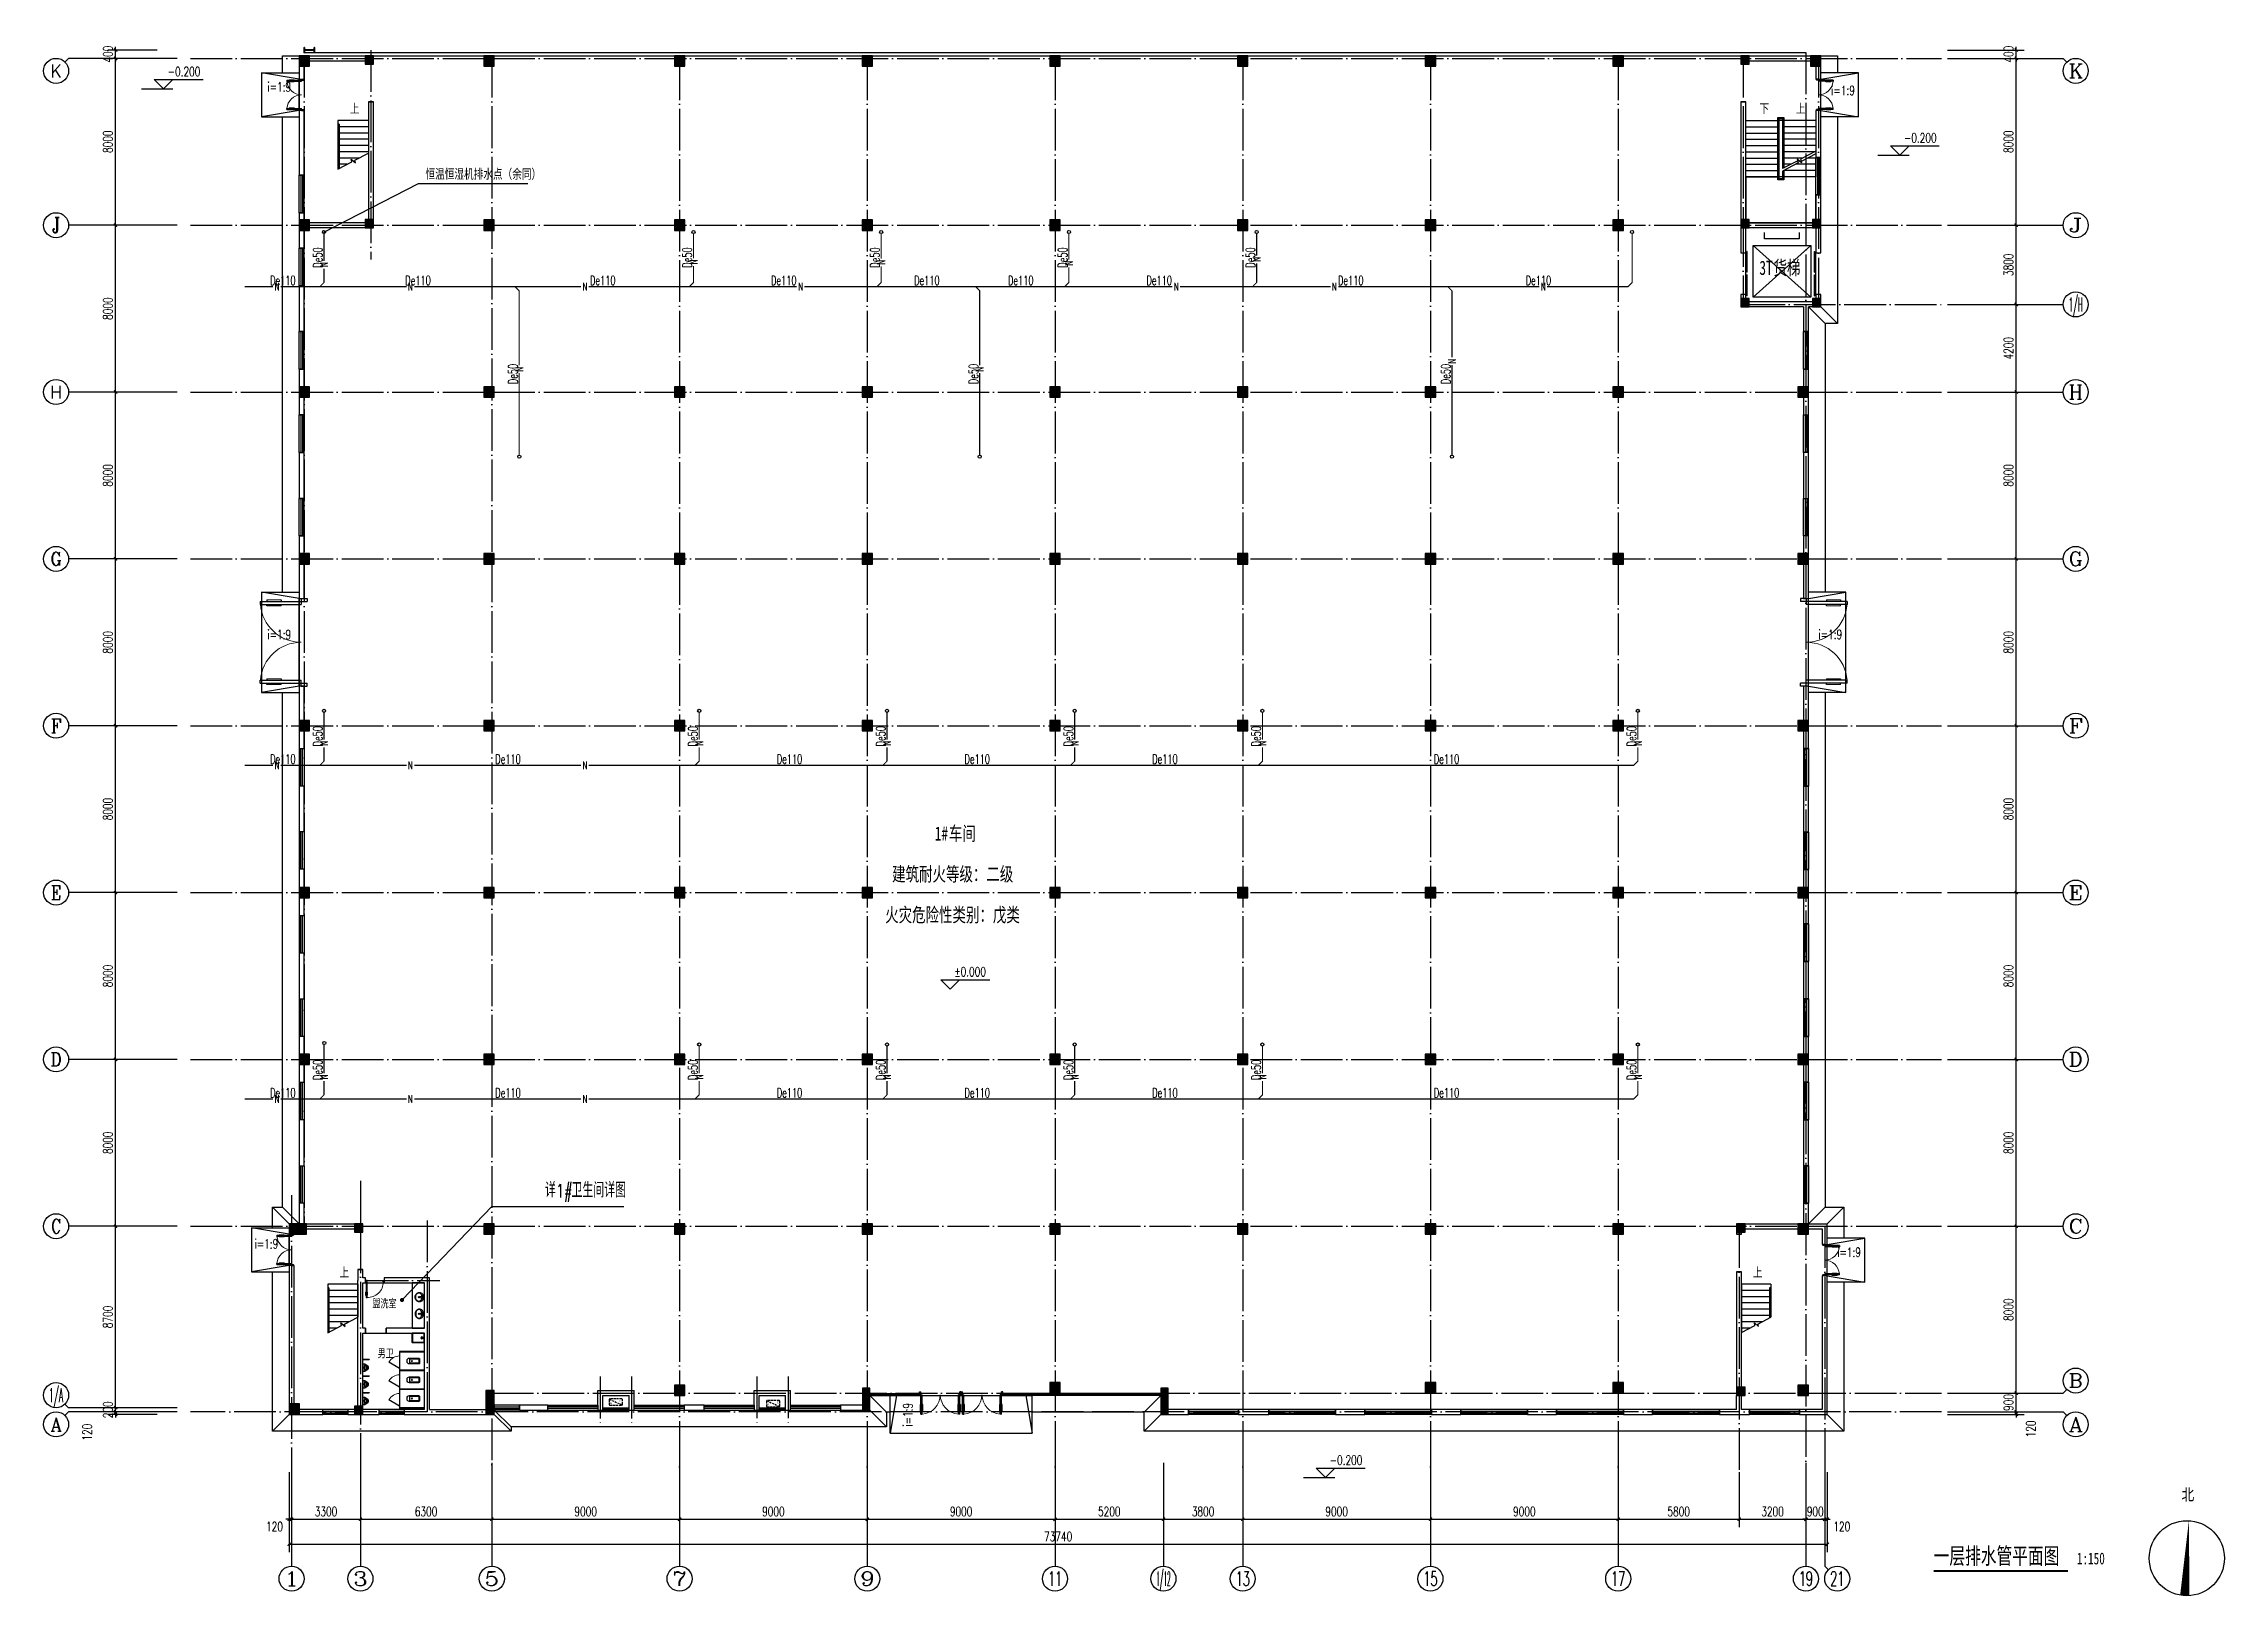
# Model space of a CAD drawing. Header units: millimetres. Extents: x 4091681 to 6599121, y 18729870 to 20421654.
# Drawn here: x 5377959 to 5482509, y 19130026 to 19204674 of the extents above; entities that cross this region are included whole.
import ezdxf
from ezdxf.enums import TextEntityAlignment as Align

# ---------------------------------------------------------------- set-up
doc = ezdxf.new("R2010")
doc.units = ezdxf.units.MM
doc.header["$LTSCALE"] = 1000
doc.header["$MEASUREMENT"] = 0
doc.linetypes.add('DASH', pattern=[0.35, 0.25, -0.1])
doc.linetypes.add('DOTE', pattern=[2.42, 2, -0.2, 0.02, -0.2])
for name, color, linetype in [('AXIS_TEXT', 7, 'Continuous'), ('AXIS_外部', 171, 'Continuous'), ('COLUMN', 2, 'Continuous'), ('DIM_LEAD', 145, 'Continuous'), ('DIM_SYMB', 165, 'Continuous'), ('DOTE', 8, 'DOTE'), ('EVTR', 3, 'Continuous'), ('GROUND', 150, 'Continuous'), ('LVTRY', 6, 'Continuous'), ('PIPE-凝结', 150, 'Continuous'), ('PUB_HATCH', 8, 'Continuous'), ('PUB_TEXT', 7, 'Continuous'), ('PUB_TITLE', 4, 'Continuous'), ('STAIR', 2, 'Continuous'), ('TEXT_凝结', 7, 'Continuous'), ('TK', 4, 'Continuous'), ('TWT_TEXT', 7, 'Continuous'), ('VPIPE-凝结', 150, 'Continuous'), ('WALL', 9, 'Continuous'), ('WINDOW', 140, 'Continuous'), ('标高', 83, 'Continuous'), ('空调', 200, 'Continuous')]:
    doc.layers.add(name, color=color, linetype=linetype)
doc.layers.add('Pkpm_柱子', color=3, linetype='Continuous', lineweight=35)
doc.styles.add('-宋体', font='', dxfattribs={"width": 0.8})
doc.styles.add('_TCH_AXIS', font='COMPLEX', dxfattribs={"bigfont": 'GBCBIG'})
doc.styles.add('_TCH_DIM', font='SIMPLEX', dxfattribs={"bigfont": 'GBCBIG'})
doc.styles.add('_TCH_DIM_T3', font='SIMPLEX', dxfattribs={"width": 0.705882, "bigfont": 'GBCBIG'})
doc.styles.add('_TWT_PIPEDN', font='SIMPLEX', dxfattribs={"width": 0.8, "height": 3, "bigfont": 'HZTXT'})
doc.styles.add('_TWT_PIPETEXT', font='COMPLEX', dxfattribs={"width": 0.8, "height": 2.5, "bigfont": 'HZTXT'})
doc.styles.add('_TWT_SERIAL', font='COMPLEX', dxfattribs={"width": 0.8, "height": 3, "bigfont": 'HZTXT'})
doc.styles.add('COMPLEX', font='COMPLEX')
doc.styles.add('HT', font='simhei.ttf', dxfattribs={"width": 0.7})
doc.styles.add('HZTXT', font='tssdeng.shx', dxfattribs={"width": 0.7, "bigfont": 'hztxt.shx'})
doc.styles.add('ROMANS', font='romans', dxfattribs={"width": 0.65, "height": 231.275})
doc.styles.add('TSSD_REIN', font='tssdeng.shx', dxfattribs={"width": 0.7, "bigfont": 'tssdchn.shx'})
doc.styles.add('图框英文', font='romans.shx', dxfattribs={"width": 0.65, "bigfont": 'hztxt.shx'})
doc.styles.add('图签宋体', font='', dxfattribs={"height": 300})
doc.styles.add('图签黑体', font='simhei.ttf', dxfattribs={"height": 550})
doc.styles.add('黑体', font='simhei.ttf', dxfattribs={"width": 0.8})
doc.styles.get('-宋体').set_extended_font_data('SimSun')
doc.styles.get('图签宋体').set_extended_font_data('NSimSun')
doc.dimstyles.new('_TCH_ARCH&&150', dxfattribs={"dimtxt": 446.25, "dimasz": 150, "dimexe": 375, "dimexo": 450, "dimgap": 150, "dimtad": 1, "dimdec": 0, "dimzin": 0, "dimdsep": 46, "dimtxsty": '_TCH_DIM_T3', "dimblk": 'ARCHTICK', "dimcen": 0.09, "dimclrt": 7, "dimazin": 2, "dimtfac": 1, "dimtdec": 0, "dimtix": 1, "dimtmove": 2, "dimatfit": 3, "dimfxl": 0, "dimtolj": 1, "dimtzin": 0, "dimarcsym": 0})

msp = doc.modelspace()

# ---------------------------------------------------------------- texts
at = {"layer": 'DIM_SYMB', "color": 7, "style": 'HT', "width": 0.7}
for s, height, p in [('一层排水管平面图', 788.61, (5468572.6, 19131767.7)), ('1:150', 563.29, (5475436.1, 19131754.4))]:
    msp.add_text(s, height=height, dxfattribs=at).set_placement(p)
at = {"layer": 'PUB_TEXT'}
for s, height, style, width, p in [('-0.200', 446.25, '_TCH_DIM', 0.705882, (5383909.2, 19203108.9)), ('i=1:9', 446.25, '_TCH_DIM', 0.705882, (5463659.5, 19202205.9)), ('-0.200', 446.25, '_TCH_DIM', 0.705882, (5467147.3, 19199933.1)), ('3T', 675.95, 'HT', 0.7, (5460214.2, 19193585.5)), ('货梯', 675.95, 'HT', 0.7, (5460894.7, 19193585.5)), ('i=1:9', 446.25, '_TCH_DIM', 0.705882, (5463050.4, 19176124.5)), ('1#', 675.95, 'HT', 0.7, (5420679.3, 19166457.7)), ('车间', 675.95, 'HT', 0.7, (5421359.8, 19166457.7)), ('建筑耐火等级：二级', 675.95, 'HT', 0.7, (5418638.2, 19164515)), ('火灾危险性类别：戊类', 675.95, 'HT', 0.7, (5418304.6, 19162562.9)), ('%%P0.000', 446.25, '_TCH_DIM', 0.705882, (5421624, 19159946.9)), ('1#', 637.5, '_TCH_DIM', 0.705882, (5402520.6, 19149344.5)), ('i=1:9', 446.25, '_TCH_DIM', 0.705882, (5388073.2, 19146898.1)), ('i=1:9', 446.25, '_TCH_DIM', 0.705882, (5463950.4, 19146494.5)), ('盥洗室', 394.3, 'HT', 0.7, (5393721.2, 19144070)), ('男卫', 394.3, 'HT', 0.7, (5393971.8, 19141679.2)), ('-0.200', 446.25, '_TCH_DIM', 0.705882, (5439617.9, 19136525.6)), ('北', 563.3, '黑体', 0.8, (5480449, 19134822, -29.9))]:
    msp.add_text(s, height=height, dxfattribs=dict(at, style=style, width=width)).set_placement(p)
at = {"layer": 'PUB_TEXT', "style": '_TCH_DIM', "width": 0.705882}
for rotation, p in [(360, (5388690.4, 19202370.8)), (360, (5388690.4, 19176112.9)), (90, (5419616.4, 19138357.6))]:
    msp.add_text('i=1:9', height=446.25, rotation=rotation, dxfattribs=at).set_placement(p)
at = {"layer": 'PUB_TEXT', "style": '_TCH_DIM'}
for s, height, p in [('上', 506.4, (5392640.4, 19201294.5)), ('下', 506.4, (5460224.3, 19201294.5)), ('上', 506.4, (5461970.4, 19201294.5)), ('详', 723.4, (5401994, 19149344.5)), ('卫生间详图', 723.4, (5403270.6, 19149344.5)), ('上', 506.4, (5392145.4, 19145494.5)), ('上', 506.4, (5459910.4, 19145494.5))]:
    msp.add_text(s, height=height, dxfattribs=at).set_placement(p)
at = {"layer": 'TEXT_凝结', "linetype": 'Continuous', "style": '_TWT_PIPEDN', "width": 0.64}
for p in [(5391325.3, 19193927.6), (5409039.1, 19193927.6), (5418039.1, 19193927.6), (5427039.1, 19193927.6), (5436039.1, 19193927.6), (5400686.4, 19188343.8), (5422762.2, 19188343.8), (5445404.3, 19188343.8), (5391325.3, 19170974.2), (5409315.3, 19170974.2), (5418315.3, 19170974.2), (5427315.3, 19170974.2), (5436315.3, 19170974.2), (5454315.3, 19170974.2), (5391325.3, 19154974.2), (5409315.3, 19154974.2), (5418315.3, 19154974.2), (5427315.3, 19154974.2), (5436315.3, 19154974.2), (5454315.3, 19154974.2)]:
    msp.add_text('De50', height=450, rotation=90, dxfattribs=at).set_placement(p)
for p in [(5388815.8, 19193095.1), (5395298, 19193095.1), (5404154.9, 19193095.1), (5412831.2, 19193095.1), (5419692.8, 19193095.1), (5424192.8, 19193095.1), (5430831.2, 19193095.1), (5440013.8, 19193095.1), (5449013.8, 19193095.1), (5388815.8, 19170141.7), (5399612.5, 19170141.7), (5413107.5, 19170141.7), (5422107.5, 19170141.7), (5431107.5, 19170141.7), (5444607.5, 19170141.7), (5388815.8, 19154141.7), (5399612.5, 19154141.7), (5413107.5, 19154141.7), (5422107.5, 19154141.7), (5431107.5, 19154141.7), (5444607.5, 19154141.7)]:
    msp.add_text('De110', height=450, dxfattribs=at).set_placement(p)
at = {"layer": 'TEXT_凝结', "style": '_TWT_PIPETEXT', "width": 0.64}
for rotation, p in [(90, (5391587.8, 19193962.9)), (90, (5409301.6, 19194089.8)), (90, (5418301.6, 19194068.5)), (90, (5427301.6, 19194025.8)), (90, (5436301.6, 19194213.8)), (270, (5445291.8, 19189548.7)), (270, (5400573.9, 19189166.7)), (270, (5422649.7, 19189165.9)), (90, (5391587.8, 19171009.5)), (90, (5409577.8, 19171009.5)), (90, (5418577.8, 19171009.5)), (90, (5427577.8, 19171009.5)), (90, (5436577.8, 19171009.5)), (90, (5454577.8, 19171009.5)), (90, (5391587.8, 19155009.5)), (90, (5409577.8, 19155009.5)), (90, (5418577.8, 19155009.5)), (90, (5427577.8, 19155009.5)), (90, (5436577.8, 19155009.5)), (90, (5454577.8, 19155009.5))]:
    msp.add_text('N', height=375, rotation=rotation, dxfattribs=at).set_placement(p)
for p in [(5389035, 19192832.6), (5395432.8, 19192832.6), (5403799.2, 19192832.6), (5414134.6, 19192832.6), (5432152.5, 19192832.6), (5439730.8, 19192832.6), (5449737.9, 19192832.6), (5389035, 19169879.2), (5395432.8, 19169879.2), (5403799.2, 19169879.2), (5389035, 19153879.2), (5395432.8, 19153879.2), (5403799.2, 19153879.2)]:
    msp.add_text('N', height=375, dxfattribs=at).set_placement(p)
at = {"layer": 'TWT_TEXT', "style": '_TWT_SERIAL', "width": 0.8}
msp.add_text('恒温恒湿机排水点（余同）', height=525, dxfattribs=at).set_placement((5396266.7, 19198142.3))

# ---------------------------------------------------------------- blocks, each defined once
blk = doc.blocks.new('A$C180E387A')
at = {"layer": '空调', "linetype": 'DASH', "ltscale": 0.4}
blk.add_line((15, 285), (635, 15), dxfattribs=at)
blk.add_lwpolyline([(50, 0), (600, 0, 0.4142136), (650, 50), (650, 250, 0.4142136), (600, 300), (50, 300, 0.4142136), (0, 250), (0, 50, 0.4142136)], format="xyb", close=True, dxfattribs=at)
at = {"layer": '空调', "style": 'HZTXT', "width": 1.428571}
for s, text_generation_flag, p in [('A', 4, (150, 50)), ('C', 6, (500, 150))]:
    blk.add_text(s, height=105, rotation=180, dxfattribs=dict(at, text_generation_flag=text_generation_flag)).set_placement(p)
blk = doc.blocks.new('_ArchTick')
at = {"color": 0, "linetype": 'ByBlock', "const_width": 0.4}
blk.add_lwpolyline([(-0.5, -0.5), (0.5, 0.5)], dxfattribs=at)
blk = doc.blocks.new('*D18')
at = {"layer": 'AXIS_外部', "color": 0, "lineweight": -2}
for p, q in [((5383399, 19139067), (5381034, 19139067)), ((5381409, 19139067), (5381409, 19139217)), ((5381409, 19138947), (5381409, 19139067)), ((5383399, 19138947), (5381034, 19138947)), ((5381409, 19138947), (5381409, 19138797))]:
    blk.add_line(p, q, dxfattribs=at)
at = {"layer": 'Defpoints', "color": 0}
for p in [(5381409, 19139067), (5383849, 19139067), (5383849, 19138947)]:
    blk.add_point(p, dxfattribs=at)
at = {"layer": 'AXIS_外部', "color": 0, "lineweight": -2, "xscale": 150, "yscale": 150, "zscale": 150}
for p, rotation in [((5381409, 19139067), 270), ((5381409, 19138947), 90)]:
    blk.add_blockref('_ArchTick', p, dxfattribs=dict(at, rotation=rotation))
at = {"layer": 'AXIS_外部', "color": 7, "insert": (5380045, 19138089), "char_height": 446.2, "attachment_point": 5, "rotation": 90, "style": '_TCH_DIM_T3'}
blk.add_mtext('\\A1;120', dxfattribs=at)
blk = doc.blocks.new('*D19')
at = {"layer": 'AXIS_外部', "color": 0, "lineweight": -2}
for p, q in [((5383399, 19139267), (5381034, 19139267)), ((5383399, 19139067), (5381034, 19139067)), ((5381409, 19139267), (5381409, 19139417)), ((5381409, 19139067), (5381409, 19139267)), ((5381409, 19139067), (5381409, 19138917))]:
    blk.add_line(p, q, dxfattribs=at)
at = {"layer": 'Defpoints', "color": 0}
for p in [(5381409, 19139267), (5383849, 19139267), (5383849, 19139067)]:
    blk.add_point(p, dxfattribs=at)
at = {"layer": 'AXIS_外部', "color": 0, "lineweight": -2, "xscale": 150, "yscale": 150, "zscale": 150}
for p, rotation in [((5381409, 19139267), 270), ((5381409, 19139067), 90)]:
    blk.add_blockref('_ArchTick', p, dxfattribs=dict(at, rotation=rotation))
at = {"layer": 'AXIS_外部', "color": 7, "insert": (5381036, 19139167), "char_height": 446.2, "attachment_point": 5, "rotation": 90, "style": '_TCH_DIM_T3'}
blk.add_mtext('\\A1;200', dxfattribs=at)
blk = doc.blocks.new('*D20')
at = {"layer": 'AXIS_外部', "color": 0, "lineweight": -2}
for p, q in [((5383399, 19147967), (5381034, 19147967)), ((5381409, 19139267), (5381409, 19147967)), ((5383399, 19139267), (5381034, 19139267))]:
    blk.add_line(p, q, dxfattribs=at)
at = {"layer": 'Defpoints', "color": 0}
for p in [(5381409, 19147967), (5383849, 19147967), (5383849, 19139267)]:
    blk.add_point(p, dxfattribs=at)
at = {"layer": 'AXIS_外部', "color": 0, "lineweight": -2, "xscale": 150, "yscale": 150, "zscale": 150}
for p, rotation in [((5381409, 19147967), 90), ((5381409, 19139267), 270)]:
    blk.add_blockref('_ArchTick', p, dxfattribs=dict(at, rotation=rotation))
at = {"layer": 'AXIS_外部', "color": 7, "insert": (5381036, 19143617), "char_height": 446.2, "attachment_point": 5, "rotation": 90, "style": '_TCH_DIM_T3'}
blk.add_mtext('\\A1;8700', dxfattribs=at)
blk = doc.blocks.new('*D21')
at = {"layer": 'AXIS_外部', "color": 0, "lineweight": -2}
for p, q in [((5383399, 19155967), (5381034, 19155967)), ((5381409, 19147967), (5381409, 19155967)), ((5383399, 19147967), (5381034, 19147967))]:
    blk.add_line(p, q, dxfattribs=at)
at = {"layer": 'Defpoints', "color": 0}
for p in [(5381409, 19155967), (5383849, 19155967), (5383849, 19147967)]:
    blk.add_point(p, dxfattribs=at)
at = {"layer": 'AXIS_外部', "color": 0, "lineweight": -2, "xscale": 150, "yscale": 150, "zscale": 150}
for p, rotation in [((5381409, 19155967), 90), ((5381409, 19147967), 270)]:
    blk.add_blockref('_ArchTick', p, dxfattribs=dict(at, rotation=rotation))
at = {"layer": 'AXIS_外部', "color": 7, "insert": (5381036, 19151967), "char_height": 446.2, "attachment_point": 5, "rotation": 90, "style": '_TCH_DIM_T3'}
blk.add_mtext('\\A1;8000', dxfattribs=at)
blk = doc.blocks.new('*D22')
at = {"layer": 'AXIS_外部', "color": 0, "lineweight": -2}
for p, q in [((5383399, 19163967), (5381034, 19163967)), ((5381409, 19155967), (5381409, 19163967)), ((5383399, 19155967), (5381034, 19155967))]:
    blk.add_line(p, q, dxfattribs=at)
at = {"layer": 'Defpoints', "color": 0}
for p in [(5381409, 19163967), (5383849, 19163967), (5383849, 19155967)]:
    blk.add_point(p, dxfattribs=at)
at = {"layer": 'AXIS_外部', "color": 0, "lineweight": -2, "xscale": 150, "yscale": 150, "zscale": 150}
for p, rotation in [((5381409, 19163967), 90), ((5381409, 19155967), 270)]:
    blk.add_blockref('_ArchTick', p, dxfattribs=dict(at, rotation=rotation))
at = {"layer": 'AXIS_外部', "color": 7, "insert": (5381036, 19159967), "char_height": 446.2, "attachment_point": 5, "rotation": 90, "style": '_TCH_DIM_T3'}
blk.add_mtext('\\A1;8000', dxfattribs=at)
blk = doc.blocks.new('*D23')
at = {"layer": 'AXIS_外部', "color": 0, "lineweight": -2}
for p, q in [((5383399, 19171967), (5381034, 19171967)), ((5381409, 19163967), (5381409, 19171967)), ((5383399, 19163967), (5381034, 19163967))]:
    blk.add_line(p, q, dxfattribs=at)
at = {"layer": 'Defpoints', "color": 0}
for p in [(5381409, 19171967), (5383849, 19171967), (5383849, 19163967)]:
    blk.add_point(p, dxfattribs=at)
at = {"layer": 'AXIS_外部', "color": 0, "lineweight": -2, "xscale": 150, "yscale": 150, "zscale": 150}
for p, rotation in [((5381409, 19171967), 90), ((5381409, 19163967), 270)]:
    blk.add_blockref('_ArchTick', p, dxfattribs=dict(at, rotation=rotation))
at = {"layer": 'AXIS_外部', "color": 7, "insert": (5381036, 19167967), "char_height": 446.2, "attachment_point": 5, "rotation": 90, "style": '_TCH_DIM_T3'}
blk.add_mtext('\\A1;8000', dxfattribs=at)
blk = doc.blocks.new('*D24')
at = {"layer": 'AXIS_外部', "color": 0, "lineweight": -2}
for p, q in [((5383399, 19179967), (5381034, 19179967)), ((5381409, 19171967), (5381409, 19179967)), ((5383399, 19171967), (5381034, 19171967))]:
    blk.add_line(p, q, dxfattribs=at)
at = {"layer": 'Defpoints', "color": 0}
for p in [(5381409, 19179967), (5383849, 19179967), (5383849, 19171967)]:
    blk.add_point(p, dxfattribs=at)
at = {"layer": 'AXIS_外部', "color": 0, "lineweight": -2, "xscale": 150, "yscale": 150, "zscale": 150}
for p, rotation in [((5381409, 19179967), 90), ((5381409, 19171967), 270)]:
    blk.add_blockref('_ArchTick', p, dxfattribs=dict(at, rotation=rotation))
at = {"layer": 'AXIS_外部', "color": 7, "insert": (5381036, 19175967), "char_height": 446.2, "attachment_point": 5, "rotation": 90, "style": '_TCH_DIM_T3'}
blk.add_mtext('\\A1;8000', dxfattribs=at)
blk = doc.blocks.new('*D25')
at = {"layer": 'AXIS_外部', "color": 0, "lineweight": -2}
for p, q in [((5383399, 19187967), (5381034, 19187967)), ((5381409, 19179967), (5381409, 19187967)), ((5383399, 19179967), (5381034, 19179967))]:
    blk.add_line(p, q, dxfattribs=at)
at = {"layer": 'Defpoints', "color": 0}
for p in [(5381409, 19187967), (5383849, 19187967), (5383849, 19179967)]:
    blk.add_point(p, dxfattribs=at)
at = {"layer": 'AXIS_外部', "color": 0, "lineweight": -2, "xscale": 150, "yscale": 150, "zscale": 150}
for p, rotation in [((5381409, 19187967), 90), ((5381409, 19179967), 270)]:
    blk.add_blockref('_ArchTick', p, dxfattribs=dict(at, rotation=rotation))
at = {"layer": 'AXIS_外部', "color": 7, "insert": (5381036, 19183967), "char_height": 446.2, "attachment_point": 5, "rotation": 90, "style": '_TCH_DIM_T3'}
blk.add_mtext('\\A1;8000', dxfattribs=at)
blk = doc.blocks.new('*D26')
at = {"layer": 'AXIS_外部', "color": 0, "lineweight": -2}
for p, q in [((5383399, 19195967), (5381034, 19195967)), ((5381409, 19187967), (5381409, 19195967)), ((5383399, 19187967), (5381034, 19187967))]:
    blk.add_line(p, q, dxfattribs=at)
at = {"layer": 'Defpoints', "color": 0}
for p in [(5381409, 19195967), (5383849, 19195967), (5383849, 19187967)]:
    blk.add_point(p, dxfattribs=at)
at = {"layer": 'AXIS_外部', "color": 0, "lineweight": -2, "xscale": 150, "yscale": 150, "zscale": 150}
for p, rotation in [((5381409, 19195967), 90), ((5381409, 19187967), 270)]:
    blk.add_blockref('_ArchTick', p, dxfattribs=dict(at, rotation=rotation))
at = {"layer": 'AXIS_外部', "color": 7, "insert": (5381036, 19191967), "char_height": 446.2, "attachment_point": 5, "rotation": 90, "style": '_TCH_DIM_T3'}
blk.add_mtext('\\A1;8000', dxfattribs=at)
blk = doc.blocks.new('*D27')
at = {"layer": 'AXIS_外部', "color": 0, "lineweight": -2}
for p, q in [((5383399, 19203967), (5381034, 19203967)), ((5381409, 19195967), (5381409, 19203967)), ((5383399, 19195967), (5381034, 19195967))]:
    blk.add_line(p, q, dxfattribs=at)
at = {"layer": 'Defpoints', "color": 0}
for p in [(5381409, 19203967), (5383849, 19203967), (5383849, 19195967)]:
    blk.add_point(p, dxfattribs=at)
at = {"layer": 'AXIS_外部', "color": 0, "lineweight": -2, "xscale": 150, "yscale": 150, "zscale": 150}
for p, rotation in [((5381409, 19203967), 90), ((5381409, 19195967), 270)]:
    blk.add_blockref('_ArchTick', p, dxfattribs=dict(at, rotation=rotation))
at = {"layer": 'AXIS_外部', "color": 7, "insert": (5381036, 19199967), "char_height": 446.2, "attachment_point": 5, "rotation": 90, "style": '_TCH_DIM_T3'}
blk.add_mtext('\\A1;8000', dxfattribs=at)
blk = doc.blocks.new('*D28')
at = {"layer": 'AXIS_外部', "color": 0, "lineweight": -2}
for p, q in [((5383399, 19204367), (5381034, 19204367)), ((5383399, 19203967), (5381034, 19203967)), ((5381409, 19204367), (5381409, 19204517)), ((5381409, 19203967), (5381409, 19204367)), ((5381409, 19203967), (5381409, 19203817))]:
    blk.add_line(p, q, dxfattribs=at)
at = {"layer": 'Defpoints', "color": 0}
for p in [(5381409, 19204367), (5383849, 19204367), (5383849, 19203967)]:
    blk.add_point(p, dxfattribs=at)
at = {"layer": 'AXIS_外部', "color": 0, "lineweight": -2, "xscale": 150, "yscale": 150, "zscale": 150}
for p, rotation in [((5381409, 19204367), 270), ((5381409, 19203967), 90)]:
    blk.add_blockref('_ArchTick', p, dxfattribs=dict(at, rotation=rotation))
at = {"layer": 'AXIS_外部', "color": 7, "insert": (5381036, 19204167), "char_height": 446.2, "attachment_point": 5, "rotation": 90, "style": '_TCH_DIM_T3'}
blk.add_mtext('\\A1;400', dxfattribs=at)
blk = doc.blocks.new('*D29')
at = {"layer": 'AXIS_外部', "color": 0, "lineweight": -2}
for p, q in [((5469232, 19139067), (5472907, 19139067)), ((5472532, 19139067), (5472532, 19139217)), ((5472532, 19138947), (5472532, 19139067)), ((5469232, 19138947), (5472907, 19138947)), ((5472532, 19138947), (5472532, 19138797))]:
    blk.add_line(p, q, dxfattribs=at)
at = {"layer": 'Defpoints', "color": 0}
for p in [(5468782, 19139067), (5472532, 19139067), (5468782, 19138947)]:
    blk.add_point(p, dxfattribs=at)
at = {"layer": 'AXIS_外部', "color": 0, "lineweight": -2, "xscale": 150, "yscale": 150, "zscale": 150}
for p, rotation in [((5472532, 19139067), 270), ((5472532, 19138947), 90)]:
    blk.add_blockref('_ArchTick', p, dxfattribs=dict(at, rotation=rotation))
at = {"layer": 'AXIS_外部', "color": 7, "insert": (5473232, 19138247), "char_height": 446.2, "attachment_point": 5, "rotation": 90, "style": '_TCH_DIM_T3'}
blk.add_mtext('\\A1;120', dxfattribs=at)
blk = doc.blocks.new('*D30')
at = {"layer": 'AXIS_外部', "color": 0, "lineweight": -2}
for p, q in [((5472532, 19139967), (5472532, 19140117)), ((5469232, 19139967), (5472907, 19139967)), ((5469232, 19139067), (5472907, 19139067)), ((5472532, 19139067), (5472532, 19139967)), ((5472532, 19139067), (5472532, 19138917))]:
    blk.add_line(p, q, dxfattribs=at)
at = {"layer": 'Defpoints', "color": 0}
for p in [(5468782, 19139967), (5468782, 19139067), (5472532, 19139967)]:
    blk.add_point(p, dxfattribs=at)
at = {"layer": 'AXIS_外部', "color": 0, "lineweight": -2, "xscale": 150, "yscale": 150, "zscale": 150}
for p, rotation in [((5472532, 19139967), 270), ((5472532, 19139067), 90)]:
    blk.add_blockref('_ArchTick', p, dxfattribs=dict(at, rotation=rotation))
at = {"layer": 'AXIS_外部', "color": 7, "insert": (5472158, 19139517), "char_height": 446.2, "attachment_point": 5, "rotation": 90, "style": '_TCH_DIM_T3'}
blk.add_mtext('\\A1;900', dxfattribs=at)
blk = doc.blocks.new('*D31')
at = {"layer": 'AXIS_外部', "color": 0, "lineweight": -2}
for p, q in [((5469232, 19147967), (5472907, 19147967)), ((5472532, 19139967), (5472532, 19147967)), ((5469232, 19139967), (5472907, 19139967))]:
    blk.add_line(p, q, dxfattribs=at)
at = {"layer": 'Defpoints', "color": 0}
for p in [(5468782, 19147967), (5472532, 19147967), (5468782, 19139967)]:
    blk.add_point(p, dxfattribs=at)
at = {"layer": 'AXIS_外部', "color": 0, "lineweight": -2, "xscale": 150, "yscale": 150, "zscale": 150}
for p, rotation in [((5472532, 19147967), 90), ((5472532, 19139967), 270)]:
    blk.add_blockref('_ArchTick', p, dxfattribs=dict(at, rotation=rotation))
at = {"layer": 'AXIS_外部', "color": 7, "insert": (5472158, 19143967), "char_height": 446.2, "attachment_point": 5, "rotation": 90, "style": '_TCH_DIM_T3'}
blk.add_mtext('\\A1;8000', dxfattribs=at)
blk = doc.blocks.new('*D32')
at = {"layer": 'AXIS_外部', "color": 0, "lineweight": -2}
for p, q in [((5469232, 19155967), (5472907, 19155967)), ((5472532, 19147967), (5472532, 19155967)), ((5469232, 19147967), (5472907, 19147967))]:
    blk.add_line(p, q, dxfattribs=at)
at = {"layer": 'Defpoints', "color": 0}
for p in [(5468782, 19155967), (5472532, 19155967), (5468782, 19147967)]:
    blk.add_point(p, dxfattribs=at)
at = {"layer": 'AXIS_外部', "color": 0, "lineweight": -2, "xscale": 150, "yscale": 150, "zscale": 150}
for p, rotation in [((5472532, 19155967), 90), ((5472532, 19147967), 270)]:
    blk.add_blockref('_ArchTick', p, dxfattribs=dict(at, rotation=rotation))
at = {"layer": 'AXIS_外部', "color": 7, "insert": (5472158, 19151967), "char_height": 446.2, "attachment_point": 5, "rotation": 90, "style": '_TCH_DIM_T3'}
blk.add_mtext('\\A1;8000', dxfattribs=at)
blk = doc.blocks.new('*D33')
at = {"layer": 'AXIS_外部', "color": 0, "lineweight": -2}
for p, q in [((5469232, 19163967), (5472907, 19163967)), ((5472532, 19155967), (5472532, 19163967)), ((5469232, 19155967), (5472907, 19155967))]:
    blk.add_line(p, q, dxfattribs=at)
at = {"layer": 'Defpoints', "color": 0}
for p in [(5468782, 19163967), (5472532, 19163967), (5468782, 19155967)]:
    blk.add_point(p, dxfattribs=at)
at = {"layer": 'AXIS_外部', "color": 0, "lineweight": -2, "xscale": 150, "yscale": 150, "zscale": 150}
for p, rotation in [((5472532, 19163967), 90), ((5472532, 19155967), 270)]:
    blk.add_blockref('_ArchTick', p, dxfattribs=dict(at, rotation=rotation))
at = {"layer": 'AXIS_外部', "color": 7, "insert": (5472158, 19159967), "char_height": 446.2, "attachment_point": 5, "rotation": 90, "style": '_TCH_DIM_T3'}
blk.add_mtext('\\A1;8000', dxfattribs=at)
blk = doc.blocks.new('*D34')
at = {"layer": 'AXIS_外部', "color": 0, "lineweight": -2}
for p, q in [((5469232, 19171967), (5472907, 19171967)), ((5472532, 19163967), (5472532, 19171967)), ((5469232, 19163967), (5472907, 19163967))]:
    blk.add_line(p, q, dxfattribs=at)
at = {"layer": 'Defpoints', "color": 0}
for p in [(5468782, 19171967), (5472532, 19171967), (5468782, 19163967)]:
    blk.add_point(p, dxfattribs=at)
at = {"layer": 'AXIS_外部', "color": 0, "lineweight": -2, "xscale": 150, "yscale": 150, "zscale": 150}
for p, rotation in [((5472532, 19171967), 90), ((5472532, 19163967), 270)]:
    blk.add_blockref('_ArchTick', p, dxfattribs=dict(at, rotation=rotation))
at = {"layer": 'AXIS_外部', "color": 7, "insert": (5472158, 19167967), "char_height": 446.2, "attachment_point": 5, "rotation": 90, "style": '_TCH_DIM_T3'}
blk.add_mtext('\\A1;8000', dxfattribs=at)
blk = doc.blocks.new('*D35')
at = {"layer": 'AXIS_外部', "color": 0, "lineweight": -2}
for p, q in [((5469232, 19179967), (5472907, 19179967)), ((5472532, 19171967), (5472532, 19179967)), ((5469232, 19171967), (5472907, 19171967))]:
    blk.add_line(p, q, dxfattribs=at)
at = {"layer": 'Defpoints', "color": 0}
for p in [(5468782, 19179967), (5472532, 19179967), (5468782, 19171967)]:
    blk.add_point(p, dxfattribs=at)
at = {"layer": 'AXIS_外部', "color": 0, "lineweight": -2, "xscale": 150, "yscale": 150, "zscale": 150}
for p, rotation in [((5472532, 19179967), 90), ((5472532, 19171967), 270)]:
    blk.add_blockref('_ArchTick', p, dxfattribs=dict(at, rotation=rotation))
at = {"layer": 'AXIS_外部', "color": 7, "insert": (5472158, 19175967), "char_height": 446.2, "attachment_point": 5, "rotation": 90, "style": '_TCH_DIM_T3'}
blk.add_mtext('\\A1;8000', dxfattribs=at)
blk = doc.blocks.new('*D36')
at = {"layer": 'AXIS_外部', "color": 0, "lineweight": -2}
for p, q in [((5469232, 19187967), (5472907, 19187967)), ((5472532, 19179967), (5472532, 19187967)), ((5469232, 19179967), (5472907, 19179967))]:
    blk.add_line(p, q, dxfattribs=at)
at = {"layer": 'Defpoints', "color": 0}
for p in [(5468782, 19187967), (5472532, 19187967), (5468782, 19179967)]:
    blk.add_point(p, dxfattribs=at)
at = {"layer": 'AXIS_外部', "color": 0, "lineweight": -2, "xscale": 150, "yscale": 150, "zscale": 150}
for p, rotation in [((5472532, 19187967), 90), ((5472532, 19179967), 270)]:
    blk.add_blockref('_ArchTick', p, dxfattribs=dict(at, rotation=rotation))
at = {"layer": 'AXIS_外部', "color": 7, "insert": (5472158, 19183967), "char_height": 446.2, "attachment_point": 5, "rotation": 90, "style": '_TCH_DIM_T3'}
blk.add_mtext('\\A1;8000', dxfattribs=at)
blk = doc.blocks.new('*D37')
at = {"layer": 'AXIS_外部', "color": 0, "lineweight": -2}
for p, q in [((5469232, 19192167), (5472907, 19192167)), ((5472532, 19187967), (5472532, 19192167)), ((5469232, 19187967), (5472907, 19187967))]:
    blk.add_line(p, q, dxfattribs=at)
at = {"layer": 'Defpoints', "color": 0}
for p in [(5468782, 19192167), (5472532, 19192167), (5468782, 19187967)]:
    blk.add_point(p, dxfattribs=at)
at = {"layer": 'AXIS_外部', "color": 0, "lineweight": -2, "xscale": 150, "yscale": 150, "zscale": 150}
for p, rotation in [((5472532, 19192167), 90), ((5472532, 19187967), 270)]:
    blk.add_blockref('_ArchTick', p, dxfattribs=dict(at, rotation=rotation))
at = {"layer": 'AXIS_外部', "color": 7, "insert": (5472158, 19190067), "char_height": 446.2, "attachment_point": 5, "rotation": 90, "style": '_TCH_DIM_T3'}
blk.add_mtext('\\A1;4200', dxfattribs=at)
blk = doc.blocks.new('*D38')
at = {"layer": 'AXIS_外部', "color": 0, "lineweight": -2}
for p, q in [((5469232, 19195967), (5472907, 19195967)), ((5472532, 19192167), (5472532, 19195967)), ((5469232, 19192167), (5472907, 19192167))]:
    blk.add_line(p, q, dxfattribs=at)
at = {"layer": 'Defpoints', "color": 0}
for p in [(5468782, 19195967), (5472532, 19195967), (5468782, 19192167)]:
    blk.add_point(p, dxfattribs=at)
at = {"layer": 'AXIS_外部', "color": 0, "lineweight": -2, "xscale": 150, "yscale": 150, "zscale": 150}
for p, rotation in [((5472532, 19195967), 90), ((5472532, 19192167), 270)]:
    blk.add_blockref('_ArchTick', p, dxfattribs=dict(at, rotation=rotation))
at = {"layer": 'AXIS_外部', "color": 7, "insert": (5472158, 19194067), "char_height": 446.2, "attachment_point": 5, "rotation": 90, "style": '_TCH_DIM_T3'}
blk.add_mtext('\\A1;3800', dxfattribs=at)
blk = doc.blocks.new('*D39')
at = {"layer": 'AXIS_外部', "color": 0, "lineweight": -2}
for p, q in [((5469232, 19203967), (5472907, 19203967)), ((5472532, 19195967), (5472532, 19203967)), ((5469232, 19195967), (5472907, 19195967))]:
    blk.add_line(p, q, dxfattribs=at)
at = {"layer": 'Defpoints', "color": 0}
for p in [(5468782, 19203967), (5472532, 19203967), (5468782, 19195967)]:
    blk.add_point(p, dxfattribs=at)
at = {"layer": 'AXIS_外部', "color": 0, "lineweight": -2, "xscale": 150, "yscale": 150, "zscale": 150}
for p, rotation in [((5472532, 19203967), 90), ((5472532, 19195967), 270)]:
    blk.add_blockref('_ArchTick', p, dxfattribs=dict(at, rotation=rotation))
at = {"layer": 'AXIS_外部', "color": 7, "insert": (5472158, 19199967), "char_height": 446.2, "attachment_point": 5, "rotation": 90, "style": '_TCH_DIM_T3'}
blk.add_mtext('\\A1;8000', dxfattribs=at)
blk = doc.blocks.new('*D40')
at = {"layer": 'AXIS_外部', "color": 0, "lineweight": -2}
for p, q in [((5469232, 19204367), (5472907, 19204367)), ((5469232, 19203967), (5472907, 19203967)), ((5472532, 19204367), (5472532, 19204517)), ((5472532, 19203967), (5472532, 19204367)), ((5472532, 19203967), (5472532, 19203817))]:
    blk.add_line(p, q, dxfattribs=at)
at = {"layer": 'Defpoints', "color": 0}
for p in [(5468782, 19204367), (5468782, 19203967), (5472532, 19204367)]:
    blk.add_point(p, dxfattribs=at)
at = {"layer": 'AXIS_外部', "color": 0, "lineweight": -2, "xscale": 150, "yscale": 150, "zscale": 150}
for p, rotation in [((5472532, 19204367), 270), ((5472532, 19203967), 90)]:
    blk.add_blockref('_ArchTick', p, dxfattribs=dict(at, rotation=rotation))
at = {"layer": 'AXIS_外部', "color": 7, "insert": (5472158, 19204167), "char_height": 446.2, "attachment_point": 5, "rotation": 90, "style": '_TCH_DIM_T3'}
blk.add_mtext('\\A1;400', dxfattribs=at)
blk = doc.blocks.new('_AXISO')
blk.add_circle((0, 0), 0.5)
at = {"layer": 'AXIS_TEXT', "style": 'COMPLEX', "width": 1.041667}
blk.add_attdef('A', text='', height=0.56, dxfattribs=at).set_placement((-0.25, -0.28), (0.25, -0.28), align=Align.FIT)
blk = doc.blocks.new('*D43')
at = {"layer": 'AXIS_外部', "color": 0, "lineweight": -2}
for p, q in [((5389727, 19136167), (5389727, 19133542)), ((5389847, 19136167), (5389847, 19133542)), ((5389727, 19133917), (5389577, 19133917)), ((5389727, 19133917), (5389847, 19133917)), ((5389847, 19133917), (5389997, 19133917))]:
    blk.add_line(p, q, dxfattribs=at)
at = {"layer": 'Defpoints', "color": 0}
for p in [(5389727, 19136617), (5389847, 19136617), (5389847, 19133917)]:
    blk.add_point(p, dxfattribs=at)
at = {"layer": 'AXIS_外部', "color": 0, "lineweight": -2, "xscale": 150, "yscale": 150, "zscale": 150}
blk.add_blockref('_ArchTick', (5389727, 19133917), dxfattribs=at)
at = {"layer": 'AXIS_外部', "color": 0, "lineweight": -2, "xscale": 150, "yscale": 150, "zscale": 150, "rotation": 180}
blk.add_blockref('_ArchTick', (5389847, 19133917), dxfattribs=at)
at = {"layer": 'AXIS_外部', "color": 7, "insert": (5389027, 19133567), "char_height": 446.2, "attachment_point": 5, "style": '_TCH_DIM_T3'}
blk.add_mtext('\\A1;120', dxfattribs=at)
blk = doc.blocks.new('*D44')
at = {"layer": 'AXIS_外部', "color": 0, "lineweight": -2}
for p, q in [((5389847, 19136167), (5389847, 19133542)), ((5393147, 19136167), (5393147, 19133542)), ((5389847, 19133917), (5393147, 19133917))]:
    blk.add_line(p, q, dxfattribs=at)
at = {"layer": 'Defpoints', "color": 0}
for p in [(5389847, 19136617), (5393147, 19136617), (5393147, 19133917)]:
    blk.add_point(p, dxfattribs=at)
at = {"layer": 'AXIS_外部', "color": 0, "lineweight": -2, "xscale": 150, "yscale": 150, "zscale": 150, "rotation": 180}
blk.add_blockref('_ArchTick', (5389847, 19133917), dxfattribs=at)
at = {"layer": 'AXIS_外部', "color": 0, "lineweight": -2, "xscale": 150, "yscale": 150, "zscale": 150}
blk.add_blockref('_ArchTick', (5393147, 19133917), dxfattribs=at)
at = {"layer": 'AXIS_外部', "color": 7, "insert": (5391497, 19134290), "char_height": 446.2, "attachment_point": 5, "style": '_TCH_DIM_T3'}
blk.add_mtext('\\A1;3300', dxfattribs=at)
blk = doc.blocks.new('*D45')
at = {"layer": 'AXIS_外部', "color": 0, "lineweight": -2}
for p, q in [((5393147, 19136167), (5393147, 19133542)), ((5399447, 19136167), (5399447, 19133542)), ((5393147, 19133917), (5399447, 19133917))]:
    blk.add_line(p, q, dxfattribs=at)
at = {"layer": 'Defpoints', "color": 0}
for p in [(5393147, 19136617), (5399447, 19136617), (5399447, 19133917)]:
    blk.add_point(p, dxfattribs=at)
at = {"layer": 'AXIS_外部', "color": 0, "lineweight": -2, "xscale": 150, "yscale": 150, "zscale": 150, "rotation": 180}
blk.add_blockref('_ArchTick', (5393147, 19133917), dxfattribs=at)
at = {"layer": 'AXIS_外部', "color": 0, "lineweight": -2, "xscale": 150, "yscale": 150, "zscale": 150}
blk.add_blockref('_ArchTick', (5399447, 19133917), dxfattribs=at)
at = {"layer": 'AXIS_外部', "color": 7, "insert": (5396297, 19134290), "char_height": 446.2, "attachment_point": 5, "style": '_TCH_DIM_T3'}
blk.add_mtext('\\A1;6300', dxfattribs=at)
blk = doc.blocks.new('*D46')
at = {"layer": 'AXIS_外部', "color": 0, "lineweight": -2}
for p, q in [((5399447, 19136167), (5399447, 19133542)), ((5408447, 19136167), (5408447, 19133542)), ((5399447, 19133917), (5408447, 19133917))]:
    blk.add_line(p, q, dxfattribs=at)
at = {"layer": 'Defpoints', "color": 0}
for p in [(5399447, 19136617), (5408447, 19136617), (5408447, 19133917)]:
    blk.add_point(p, dxfattribs=at)
at = {"layer": 'AXIS_外部', "color": 0, "lineweight": -2, "xscale": 150, "yscale": 150, "zscale": 150, "rotation": 180}
blk.add_blockref('_ArchTick', (5399447, 19133917), dxfattribs=at)
at = {"layer": 'AXIS_外部', "color": 0, "lineweight": -2, "xscale": 150, "yscale": 150, "zscale": 150}
blk.add_blockref('_ArchTick', (5408447, 19133917), dxfattribs=at)
at = {"layer": 'AXIS_外部', "color": 7, "insert": (5403947, 19134290), "char_height": 446.2, "attachment_point": 5, "style": '_TCH_DIM_T3'}
blk.add_mtext('\\A1;9000', dxfattribs=at)
blk = doc.blocks.new('*D47')
at = {"layer": 'AXIS_外部', "color": 0, "lineweight": -2}
for p, q in [((5408447, 19136167), (5408447, 19133542)), ((5417447, 19136167), (5417447, 19133542)), ((5408447, 19133917), (5417447, 19133917))]:
    blk.add_line(p, q, dxfattribs=at)
at = {"layer": 'Defpoints', "color": 0}
for p in [(5408447, 19136617), (5417447, 19136617), (5417447, 19133917)]:
    blk.add_point(p, dxfattribs=at)
at = {"layer": 'AXIS_外部', "color": 0, "lineweight": -2, "xscale": 150, "yscale": 150, "zscale": 150, "rotation": 180}
blk.add_blockref('_ArchTick', (5408447, 19133917), dxfattribs=at)
at = {"layer": 'AXIS_外部', "color": 0, "lineweight": -2, "xscale": 150, "yscale": 150, "zscale": 150}
blk.add_blockref('_ArchTick', (5417447, 19133917), dxfattribs=at)
at = {"layer": 'AXIS_外部', "color": 7, "insert": (5412947, 19134290), "char_height": 446.2, "attachment_point": 5, "style": '_TCH_DIM_T3'}
blk.add_mtext('\\A1;9000', dxfattribs=at)
blk = doc.blocks.new('*D48')
at = {"layer": 'AXIS_外部', "color": 0, "lineweight": -2}
for p, q in [((5417447, 19136167), (5417447, 19133542)), ((5426447, 19136167), (5426447, 19133542)), ((5417447, 19133917), (5426447, 19133917))]:
    blk.add_line(p, q, dxfattribs=at)
at = {"layer": 'Defpoints', "color": 0}
for p in [(5417447, 19136617), (5426447, 19136617), (5426447, 19133917)]:
    blk.add_point(p, dxfattribs=at)
at = {"layer": 'AXIS_外部', "color": 0, "lineweight": -2, "xscale": 150, "yscale": 150, "zscale": 150, "rotation": 180}
blk.add_blockref('_ArchTick', (5417447, 19133917), dxfattribs=at)
at = {"layer": 'AXIS_外部', "color": 0, "lineweight": -2, "xscale": 150, "yscale": 150, "zscale": 150}
blk.add_blockref('_ArchTick', (5426447, 19133917), dxfattribs=at)
at = {"layer": 'AXIS_外部', "color": 7, "insert": (5421947, 19134290), "char_height": 446.2, "attachment_point": 5, "style": '_TCH_DIM_T3'}
blk.add_mtext('\\A1;9000', dxfattribs=at)
blk = doc.blocks.new('*D49')
at = {"layer": 'AXIS_外部', "color": 0, "lineweight": -2}
for p, q in [((5426447, 19136167), (5426447, 19133542)), ((5431647, 19136167), (5431647, 19133542)), ((5426447, 19133917), (5431647, 19133917))]:
    blk.add_line(p, q, dxfattribs=at)
at = {"layer": 'Defpoints', "color": 0}
for p in [(5426447, 19136617), (5431647, 19136617), (5431647, 19133917)]:
    blk.add_point(p, dxfattribs=at)
at = {"layer": 'AXIS_外部', "color": 0, "lineweight": -2, "xscale": 150, "yscale": 150, "zscale": 150, "rotation": 180}
blk.add_blockref('_ArchTick', (5426447, 19133917), dxfattribs=at)
at = {"layer": 'AXIS_外部', "color": 0, "lineweight": -2, "xscale": 150, "yscale": 150, "zscale": 150}
blk.add_blockref('_ArchTick', (5431647, 19133917), dxfattribs=at)
at = {"layer": 'AXIS_外部', "color": 7, "insert": (5429047, 19134290), "char_height": 446.2, "attachment_point": 5, "style": '_TCH_DIM_T3'}
blk.add_mtext('\\A1;5200', dxfattribs=at)
blk = doc.blocks.new('*D50')
at = {"layer": 'AXIS_外部', "color": 0, "lineweight": -2}
for p, q in [((5431647, 19136167), (5431647, 19133542)), ((5435447, 19136167), (5435447, 19133542)), ((5431647, 19133917), (5435447, 19133917))]:
    blk.add_line(p, q, dxfattribs=at)
at = {"layer": 'Defpoints', "color": 0}
for p in [(5431647, 19136617), (5435447, 19136617), (5435447, 19133917)]:
    blk.add_point(p, dxfattribs=at)
at = {"layer": 'AXIS_外部', "color": 0, "lineweight": -2, "xscale": 150, "yscale": 150, "zscale": 150, "rotation": 180}
blk.add_blockref('_ArchTick', (5431647, 19133917), dxfattribs=at)
at = {"layer": 'AXIS_外部', "color": 0, "lineweight": -2, "xscale": 150, "yscale": 150, "zscale": 150}
blk.add_blockref('_ArchTick', (5435447, 19133917), dxfattribs=at)
at = {"layer": 'AXIS_外部', "color": 7, "insert": (5433547, 19134290), "char_height": 446.2, "attachment_point": 5, "style": '_TCH_DIM_T3'}
blk.add_mtext('\\A1;3800', dxfattribs=at)
blk = doc.blocks.new('*D51')
at = {"layer": 'AXIS_外部', "color": 0, "lineweight": -2}
for p, q in [((5435447, 19136167), (5435447, 19133542)), ((5444447, 19136167), (5444447, 19133542)), ((5435447, 19133917), (5444447, 19133917))]:
    blk.add_line(p, q, dxfattribs=at)
at = {"layer": 'Defpoints', "color": 0}
for p in [(5435447, 19136617), (5444447, 19136617), (5444447, 19133917)]:
    blk.add_point(p, dxfattribs=at)
at = {"layer": 'AXIS_外部', "color": 0, "lineweight": -2, "xscale": 150, "yscale": 150, "zscale": 150, "rotation": 180}
blk.add_blockref('_ArchTick', (5435447, 19133917), dxfattribs=at)
at = {"layer": 'AXIS_外部', "color": 0, "lineweight": -2, "xscale": 150, "yscale": 150, "zscale": 150}
blk.add_blockref('_ArchTick', (5444447, 19133917), dxfattribs=at)
at = {"layer": 'AXIS_外部', "color": 7, "insert": (5439947, 19134290), "char_height": 446.2, "attachment_point": 5, "style": '_TCH_DIM_T3'}
blk.add_mtext('\\A1;9000', dxfattribs=at)
blk = doc.blocks.new('*D52')
at = {"layer": 'AXIS_外部', "color": 0, "lineweight": -2}
for p, q in [((5444447, 19136167), (5444447, 19133542)), ((5453447, 19136167), (5453447, 19133542)), ((5444447, 19133917), (5453447, 19133917))]:
    blk.add_line(p, q, dxfattribs=at)
at = {"layer": 'Defpoints', "color": 0}
for p in [(5444447, 19136617), (5453447, 19136617), (5453447, 19133917)]:
    blk.add_point(p, dxfattribs=at)
at = {"layer": 'AXIS_外部', "color": 0, "lineweight": -2, "xscale": 150, "yscale": 150, "zscale": 150, "rotation": 180}
blk.add_blockref('_ArchTick', (5444447, 19133917), dxfattribs=at)
at = {"layer": 'AXIS_外部', "color": 0, "lineweight": -2, "xscale": 150, "yscale": 150, "zscale": 150}
blk.add_blockref('_ArchTick', (5453447, 19133917), dxfattribs=at)
at = {"layer": 'AXIS_外部', "color": 7, "insert": (5448947, 19134290), "char_height": 446.2, "attachment_point": 5, "style": '_TCH_DIM_T3'}
blk.add_mtext('\\A1;9000', dxfattribs=at)
blk = doc.blocks.new('*D53')
at = {"layer": 'AXIS_外部', "color": 0, "lineweight": -2}
for p, q in [((5453447, 19136167), (5453447, 19133542)), ((5459247, 19136167), (5459247, 19133542)), ((5453447, 19133917), (5459247, 19133917))]:
    blk.add_line(p, q, dxfattribs=at)
at = {"layer": 'Defpoints', "color": 0}
for p in [(5453447, 19136617), (5459247, 19136617), (5459247, 19133917)]:
    blk.add_point(p, dxfattribs=at)
at = {"layer": 'AXIS_外部', "color": 0, "lineweight": -2, "xscale": 150, "yscale": 150, "zscale": 150, "rotation": 180}
blk.add_blockref('_ArchTick', (5453447, 19133917), dxfattribs=at)
at = {"layer": 'AXIS_外部', "color": 0, "lineweight": -2, "xscale": 150, "yscale": 150, "zscale": 150}
blk.add_blockref('_ArchTick', (5459247, 19133917), dxfattribs=at)
at = {"layer": 'AXIS_外部', "color": 7, "insert": (5456347, 19134290), "char_height": 446.2, "attachment_point": 5, "style": '_TCH_DIM_T3'}
blk.add_mtext('\\A1;5800', dxfattribs=at)
blk = doc.blocks.new('*D54')
at = {"layer": 'AXIS_外部', "color": 0, "lineweight": -2}
for p, q in [((5459247, 19136167), (5459247, 19133542)), ((5462447, 19136167), (5462447, 19133542)), ((5459247, 19133917), (5462447, 19133917))]:
    blk.add_line(p, q, dxfattribs=at)
at = {"layer": 'Defpoints', "color": 0}
for p in [(5459247, 19136617), (5462447, 19136617), (5462447, 19133917)]:
    blk.add_point(p, dxfattribs=at)
at = {"layer": 'AXIS_外部', "color": 0, "lineweight": -2, "xscale": 150, "yscale": 150, "zscale": 150, "rotation": 180}
blk.add_blockref('_ArchTick', (5459247, 19133917), dxfattribs=at)
at = {"layer": 'AXIS_外部', "color": 0, "lineweight": -2, "xscale": 150, "yscale": 150, "zscale": 150}
blk.add_blockref('_ArchTick', (5462447, 19133917), dxfattribs=at)
at = {"layer": 'AXIS_外部', "color": 7, "insert": (5460847, 19134290), "char_height": 446.2, "attachment_point": 5, "style": '_TCH_DIM_T3'}
blk.add_mtext('\\A1;3200', dxfattribs=at)
blk = doc.blocks.new('*D55')
at = {"layer": 'AXIS_外部', "color": 0, "lineweight": -2}
for p, q in [((5462447, 19136167), (5462447, 19133542)), ((5463347, 19136167), (5463347, 19133542)), ((5462447, 19133917), (5462297, 19133917)), ((5462447, 19133917), (5463347, 19133917)), ((5463347, 19133917), (5463497, 19133917))]:
    blk.add_line(p, q, dxfattribs=at)
at = {"layer": 'Defpoints', "color": 0}
for p in [(5462447, 19136617), (5463347, 19136617), (5463347, 19133917)]:
    blk.add_point(p, dxfattribs=at)
at = {"layer": 'AXIS_外部', "color": 0, "lineweight": -2, "xscale": 150, "yscale": 150, "zscale": 150}
blk.add_blockref('_ArchTick', (5462447, 19133917), dxfattribs=at)
at = {"layer": 'AXIS_外部', "color": 0, "lineweight": -2, "xscale": 150, "yscale": 150, "zscale": 150, "rotation": 180}
blk.add_blockref('_ArchTick', (5463347, 19133917), dxfattribs=at)
at = {"layer": 'AXIS_外部', "color": 7, "insert": (5462897, 19134290), "char_height": 446.2, "attachment_point": 5, "style": '_TCH_DIM_T3'}
blk.add_mtext('\\A1;900', dxfattribs=at)
blk = doc.blocks.new('*D56')
at = {"layer": 'AXIS_外部', "color": 0, "lineweight": -2}
for p, q in [((5463347, 19136167), (5463347, 19133542)), ((5463467, 19136167), (5463467, 19133542)), ((5463347, 19133917), (5463197, 19133917)), ((5463347, 19133917), (5463467, 19133917)), ((5463467, 19133917), (5463617, 19133917))]:
    blk.add_line(p, q, dxfattribs=at)
at = {"layer": 'Defpoints', "color": 0}
for p in [(5463347, 19136617), (5463467, 19136617), (5463467, 19133917)]:
    blk.add_point(p, dxfattribs=at)
at = {"layer": 'AXIS_外部', "color": 0, "lineweight": -2, "xscale": 150, "yscale": 150, "zscale": 150}
blk.add_blockref('_ArchTick', (5463347, 19133917), dxfattribs=at)
at = {"layer": 'AXIS_外部', "color": 0, "lineweight": -2, "xscale": 150, "yscale": 150, "zscale": 150, "rotation": 180}
blk.add_blockref('_ArchTick', (5463467, 19133917), dxfattribs=at)
at = {"layer": 'AXIS_外部', "color": 7, "insert": (5464167, 19133567), "char_height": 446.2, "attachment_point": 5, "style": '_TCH_DIM_T3'}
blk.add_mtext('\\A1;120', dxfattribs=at)
blk = doc.blocks.new('*D57')
at = {"layer": 'AXIS_外部', "color": 0, "lineweight": -2}
for p, q in [((5389727, 19136167), (5389727, 19132342)), ((5463467, 19136167), (5463467, 19132342)), ((5389727, 19132717), (5463467, 19132717))]:
    blk.add_line(p, q, dxfattribs=at)
at = {"layer": 'Defpoints', "color": 0}
for p in [(5389727, 19136617), (5463467, 19136617), (5463467, 19132717)]:
    blk.add_point(p, dxfattribs=at)
at = {"layer": 'AXIS_外部', "color": 0, "lineweight": -2, "xscale": 150, "yscale": 150, "zscale": 150, "rotation": 180}
blk.add_blockref('_ArchTick', (5389727, 19132717), dxfattribs=at)
at = {"layer": 'AXIS_外部', "color": 0, "lineweight": -2, "xscale": 150, "yscale": 150, "zscale": 150}
blk.add_blockref('_ArchTick', (5463467, 19132717), dxfattribs=at)
at = {"layer": 'AXIS_外部', "color": 7, "insert": (5426597, 19133090), "char_height": 446.2, "attachment_point": 5, "style": '_TCH_DIM_T3'}
blk.add_mtext('\\A1;73740', dxfattribs=at)
blk = doc.blocks.new('$DorLib2D$00000011')
at = {"lineweight": 13}
for p, q in [((-0.483, 0.396), (-0.483, 0.235)), ((-0.417, 0.396), (-0.417, 0.235)), ((0.417, 0.396), (0.417, 0.235)), ((0.483, 0.396), (0.483, 0.235))]:
    blk.add_line(p, q, dxfattribs=at)
for p, q in [((-0.483, 0.396), (-0.467, 0.396)), ((-0.467, 0.471), (-0.467, -0.062)), ((-0.467, 0.471), (-0.433, 0.471)), ((-0.433, 0.471), (-0.433, 0.004)), ((-0.417, 0.396), (-0.433, 0.396)), ((0.417, 0.396), (0.433, 0.396)), ((0.433, 0.471), (0.433, 0.004)), ((0.467, 0.471), (0.433, 0.471)), ((0.467, 0.471), (0.467, -0.062)), ((0.483, 0.396), (0.467, 0.396)), ((-0.5, 0.004), (-0.433, 0.004)), ((-0.5, 0.004), (-0.5, -0.062)), ((-0.483, 0.235), (-0.467, 0.235)), ((-0.417, 0.235), (-0.433, 0.235)), ((0.417, 0.235), (0.433, 0.235)), ((0.5, 0.004), (0.433, 0.004)), ((0.483, 0.235), (0.467, 0.235)), ((0.5, 0.004), (0.5, -0.062)), ((-0.5, -0.062), (-0.467, -0.062)), ((0.5, -0.062), (0.467, -0.062))]:
    blk.add_line(p, q)
for centre, start, end in [((-0.467, 0.004), 0, 85.904), ((0.467, 0.004), 94.096, 180)]:
    blk.add_arc(centre, 0.467, start, end, dxfattribs=at)
blk = doc.blocks.new('$WINLIB2D$00000001')
for p, q in [((-0.5, 0.5), (0.5, 0.5)), ((-0.5, 0.5), (-0.5, -0.5)), ((0.5, -0.5), (0.5, 0.5)), ((0.5, 0.167), (-0.5, 0.167)), ((0.5, -0.167), (-0.5, -0.167)), ((-0.5, -0.5), (0.5, -0.5))]:
    blk.add_line(p, q)
blk = doc.blocks.new('_FZH')
blk.add_lwpolyline([(-0.5, -0.5), (0.5, -0.5), (0.5, 0.5), (-0.5, 0.5)], close=True)
at = {"layer": 'PUB_HATCH'}
blk.add_solid([(-0.5, -0.5), (0.5, -0.5), (-0.5, 0.5), (0.5, 0.5)], dxfattribs=at)
blk = doc.blocks.new('$DorLib2D$00000009')
for p, q in [((-0.49, 0.08), (-0.45, 0.08)), ((-0.49, 0), (-0.49, 0.08)), ((-0.45, 0.08), (-0.45, 0.04)), ((-0.45, 0.04), (-0.41, 0.04)), ((-0.41, 0.04), (-0.41, 0)), ((0.41, 0.78), (0.38, 0.78)), ((0.41, 0.62), (0.38, 0.62)), ((0.41, 0.91), (0.41, 0.08)), ((0.45, 0.91), (0.41, 0.91)), ((0.41, 0.08), (0.45, 0.08)), ((0.45, 0.04), (0.41, 0.04)), ((0.41, 0.04), (0.41, 0)), ((0.45, 0.08), (0.45, 0.91)), ((0.49, 0.78), (0.45, 0.78)), ((0.49, 0.62), (0.45, 0.62)), ((0.5, 0.08), (0.45, 0.08)), ((0.45, 0.08), (0.45, 0.04)), ((0.5, 0), (0.5, 0.08)), ((-0.49, 0), (-0.49, 0)), ((-0.41, 0), (-0.49, 0)), ((0.41, 0), (0.5, 0)), ((0.5, 0), (0.5, 0))]:
    blk.add_line(p, q)
at = {"lineweight": 13}
for p, q in [((0.38, 0.78), (0.38, 0.62)), ((0.49, 0.78), (0.49, 0.62))]:
    blk.add_line(p, q, dxfattribs=at)
blk.add_arc((0.37, 0.08), 0.825, 87.134, 180.0717, dxfattribs=at)
blk = doc.blocks.new('$lvtry$00000179')
at = {"linetype": 'ByBlock'}
for p, q in [((-32, -102), (-92, -102)), ((-13, -178), (-40, -70)), ((35, -64), (-35, -64)), ((13, -178), (-13, -178)), ((40, -70), (13, -178)), ((92, -102), (32, -102))]:
    blk.add_line(p, q, dxfattribs=at)
for centre, radius in [((-64, -76), 20.4), ((-64, -76), 15.4), ((0, -229), 25.4), ((64, -76), 20.4), ((64, -76), 15.4)]:
    blk.add_circle(centre, radius, dxfattribs=at)
for centre, radius, start, end in [((-47, -203), 181, 155.01492, 180.00001), ((-47, -203), 181, 179.99999, 204.98508), ((-24, -214), 207, 131.63355, 155.01494), ((-24, -193), 207, 204.98506, 228.36645), ((-88, -229), 116, 151.0888, 180), ((-88, -229), 116, 180, 208.9112), ((-45, -252), 164, 126.8699, 151.0888), ((-45, -205), 164, 208.9112, 233.1301), ((-10, -231), 229, 110.2132, 131.63355), ((-10, -176), 229, 228.36645, 249.7868), ((-18, -288), 210, 123.90451, 126.8699), ((-18, -169), 210, 233.1301, 252.74206), ((-92, -178), 76.2, 90, 123.90451), ((0, -257), 257, 90, 110.21318), ((0, -150), 257, 249.78682, 270), ((0, -111), 270, 252.74206, 270), ((-35, -69), 5, 90, 194.03624), ((0, -257), 257, 69.78682, 90), ((0, -111), 270, 270, 287.25794), ((0, -150), 257, 270, 290.21318), ((35, -69), 5, 345.96376, 90), ((18, -169), 210, 287.25794, 306.8699), ((10, -231), 229, 48.36645, 69.7868), ((10, -176), 229, 290.2132, 311.63355), ((92, -178), 76.2, 57.74019, 90), ((45, -252), 164, 28.9112, 57.74019), ((45, -205), 164, 306.8699, 331.0888), ((24, -214), 207, 24.98506, 48.36645), ((24, -193), 207, 311.63355, 335.01494), ((88, -229), 116, 0, 28.9112), ((88, -229), 116, 331.0888, 0), ((47, -203), 181, 359.99999, 24.98508), ((47, -203), 181, 335.01492, 0.00001)]:
    blk.add_arc(centre, radius, start, end, dxfattribs=at)
blk.add_point((0, -76))
blk = doc.blocks.new('$lvtry$00000221')
at = {"color": 0}
for p, q in [((-124, -91), (-43, -216)), ((-116, -76), (116, -76)), ((43, -216), (124, -91))]:
    blk.add_line(p, q, dxfattribs=at)
blk.add_lwpolyline([(69, -231, -0.5773503), (-69, -231), (-162, -88, -0.1453776), (-170, -61), (-170, 0), (170, 0), (170, -61, -0.1453776), (162, -88)], format="xyb", close=True, dxfattribs=at)
for centre, radius in [((0, -177), 20), ((0, -38), 17.7)]:
    blk.add_circle(centre, radius, dxfattribs=at)
for centre, radius, start, end in [((-116, -86), 10, 90, 213.0863), ((0, -191), 50, 210, 330), ((116, -86), 10, 326.9137, 90)]:
    blk.add_arc(centre, radius, start, end, dxfattribs=at)
for p in [(0, -38), (0, -177)]:
    blk.add_point(p, dxfattribs=at)
blk = doc.blocks.new('$TCHSYS$APDOOR2D')
blk.add_line((0.5, 0), (0, 0.87))
at = {"lineweight": 13}
blk.add_arc((0.5, 0), 1, 120, 180, dxfattribs=at)
blk = doc.blocks.new('$lvtry$00000200')
at = {"color": 0}
for p, q in [((-110, -40), (-110, -470)), ((100, -30), (-100, -30)), ((110, -470), (110, -40))]:
    blk.add_line(p, q, dxfattribs=at)
blk.add_lwpolyline([(100, 0), (-100, 0, 0.4142136), (-140, -40), (-140, -480, 0.4142136), (-30, -590), (30, -590, 0.4142136), (140, -480), (140, -40, 0.4142136)], format="xyb", close=True, dxfattribs=at)
blk.add_lwpolyline([(140, -470), (-140, -470)], dxfattribs=at)
blk.add_circle((0, -359), 20, dxfattribs=at)
for centre, start, end in [((-100, -40), 90, 180), ((100, -40), 0, 90)]:
    blk.add_arc(centre, 10, start, end, dxfattribs=at)
for p in [(0, 0), (0, -359)]:
    blk.add_point(p, dxfattribs=at)
blk = doc.blocks.new('$TCHSYS$WIN2D')
for p, q in [((-0.5, 0.5), (0.5, 0.5)), ((-0.5, 0.5), (-0.5, -0.5)), ((0.5, 0.5), (0.5, -0.5)), ((0.5, 0.167), (-0.5, 0.167)), ((0.5, -0.167), (-0.5, -0.167)), ((-0.5, -0.5), (0.5, -0.5))]:
    blk.add_line(p, q)
blk = doc.blocks.new('$DORLIB2D$00000127')
at = {"color": 0}
for points in [[(-0.533, 0.795), (-0.533, 0.69)], [(-0.033, 0.795), (-0.533, 0.795)], [(-0.033, 0.69), (-0.533, 0.69)], [(-0.033, 0.795), (-0.033, 0.69)], [(0.533, 0.795), (0.033, 0.795)], [(0.033, 0.795), (0.033, 0.69)], [(0.533, 0.69), (0.033, 0.69)], [(0.533, 0.795), (0.533, 0.69)], [(0.5, 0.5), (-0.5, 0.5)]]:
    blk.add_lwpolyline(points, dxfattribs=at)
blk = doc.blocks.new('$lvtry$00000187')
at = {"color": 0}
for p, q in [((-285, -420), (-285, -40)), ((-265, -20), (265, -20)), ((265, -440), (-265, -440)), ((285, -180), (245, -198)), ((245, -198), (245, -263)), ((245, -263), (285, -280)), ((285, -40), (285, -420))]:
    blk.add_line(p, q, dxfattribs=at)
blk.add_lwpolyline([(305, -430, -0.4142136), (275, -460), (-275, -460, -0.4142136), (-305, -430), (-305, -30, -0.4142136), (-275, 0), (275, 0, -0.4142136), (305, -30)], format="xyb", close=True, dxfattribs=at)
for radius in [50, 32.5]:
    blk.add_circle((165, -230), radius, dxfattribs=at)
for centre, start, end in [((-265, -40), 90, 180), ((-265, -420), 180, 270), ((265, -40), 0, 90), ((265, -420), 270, 0)]:
    blk.add_arc(centre, 20, start, end, dxfattribs=at)
for p in [(0, 0), (165, -230)]:
    blk.add_point(p, dxfattribs=at)
blk = doc.blocks.new('A$C053D6479')
at = {"layer": 'PUB_TITLE'}
h = blk.add_hatch(color=256, dxfattribs=at)
h.dxf.hatch_style = 1
edge = h.paths.add_edge_path()
edge.add_spline(control_points=[(1026, 827), (1105, 920), (1188, 1008), (1266, 1102)], knot_values=[13, 13, 13, 13, 14, 14, 14, 14], degree=3, periodic=0)
edge.add_spline(control_points=[(1266, 1102), (1258, 1111), (1249, 1119), (1239, 1116)], knot_values=[12, 12, 12, 12, 13, 13, 13, 13], degree=3, periodic=0)
edge.add_spline(control_points=[(1239, 1116), (1210, 1107), (1179, 1092), (1144, 1077)], knot_values=[11, 11, 11, 11, 12, 12, 12, 12], degree=3, periodic=0)
edge.add_spline(control_points=[(1144, 1077), (1109, 1063), (1069, 1053), (1047, 1038)], knot_values=[10, 10, 10, 10, 11, 11, 11, 11], degree=3, periodic=0)
edge.add_spline(control_points=[(1047, 1038), (1028, 1026), (1007, 992), (991, 972)], knot_values=[9, 9, 9, 9, 10, 10, 10, 10], degree=3, periodic=0)
edge.add_spline(control_points=[(991, 972), (942, 913), (899, 868), (849, 810)], knot_values=[8, 8, 8, 8, 9, 9, 9, 9], degree=3, periodic=0)
edge.add_spline(control_points=[(849, 810), (842, 801), (822, 776), (822, 775)], knot_values=[7, 7, 7, 7, 8, 8, 8, 8], degree=3, periodic=0)
edge.add_spline(control_points=[(822, 775), (823, 771), (848, 752), (859, 744)], knot_values=[6, 6, 6, 6, 7, 7, 7, 7], degree=3, periodic=0)
edge.add_spline(control_points=[(859, 744), (949, 670), (1035, 592), (1122, 521)], knot_values=[5, 5, 5, 5, 6, 6, 6, 6], degree=3, periodic=0)
edge.add_spline(control_points=[(1122, 521), (1153, 527), (1185, 530), (1217, 533)], knot_values=[4, 4, 4, 4, 5, 5, 5, 5], degree=3, periodic=0)
edge.add_spline(control_points=[(1217, 533), (1246, 535), (1293, 532), (1316, 542)], knot_values=[3, 3, 3, 3, 4, 4, 4, 4], degree=3, periodic=0)
edge.add_spline(control_points=[(1316, 542), (1327, 547), (1338, 565), (1349, 579)], knot_values=[2, 2, 2, 2, 3, 3, 3, 3], degree=3, periodic=0)
edge.add_spline(control_points=[(1349, 579), (1423, 670), (1507, 759), (1572, 848)], knot_values=[1, 1, 1, 1, 2, 2, 2, 2], degree=3, periodic=0)
edge.add_spline(control_points=[(1572, 848), (1564, 852), (1561, 861), (1551, 862)], knot_values=[0, 0, 0, 0, 1, 1, 1, 1], degree=3, periodic=0)
edge.add_spline(control_points=[(1551, 862), (1469, 769), (1393, 671), (1310, 579)], knot_values=[15, 15, 15, 15, 16, 16, 16, 16], degree=3, periodic=0)
edge.add_spline(control_points=[(1310, 579), (1216, 662), (1118, 742), (1026, 827)], knot_values=[14, 14, 14, 14, 15, 15, 15, 15], degree=3, periodic=0)
at = {"layer": 'TK'}
for points, knots in [([(1031, 1298), (1066, 1286), (1054, 1262), (1045, 1224), (1036, 1188), (1031, 1158), (1024, 1121), (1020, 1104), (1017, 1085), (1012, 1071), (1004, 1052), (976, 1026), (956, 1003), (906, 946), (866, 899), (814, 839), (806, 829), (789, 806), (787, 806), (777, 804), (728, 856), (719, 864), (651, 922), (580, 978), (514, 1036), (509, 1106), (488, 1176), (479, 1247), (570, 1343), (663, 1436), (758, 1526), (764, 1523), (768, 1518), (774, 1515), (693, 1422), (599, 1343), (520, 1249), (607, 1171), (698, 1096), (789, 1021), (874, 1109), (950, 1206), (1031, 1298)], [0, 0, 0, 0, 1, 1, 1, 2, 2, 2, 3, 3, 3, 4, 4, 4, 5, 5, 5, 6, 6, 6, 7, 7, 7, 8, 8, 8, 9, 9, 9, 10, 10, 10, 11, 11, 11, 12, 12, 12, 13, 13, 13, 14, 14, 14, 14]), ([(555, 949), (624, 891), (699, 833), (760, 773), (689, 691), (614, 604), (539, 517), (529, 505), (516, 487), (506, 482), (492, 475), (469, 472), (452, 467), (416, 456), (383, 448), (342, 438), (323, 433), (297, 422), (293, 440), (291, 452), (313, 470), (322, 480), (400, 566), (477, 652), (553, 736), (460, 815), (366, 894), (270, 970), (183, 883), (101, 791), (16, 703), (-18, 714), (9, 735), (28, 755), (103, 838), (192, 930), (266, 1005), (319, 1009), (387, 1005), (442, 1007), (456, 1008), (472, 1011), (485, 1007), (507, 1000), (534, 967), (555, 949)], [0, 0, 0, 0, 1, 1, 1, 2, 2, 2, 3, 3, 3, 4, 4, 4, 5, 5, 5, 6, 6, 6, 7, 7, 7, 8, 8, 8, 9, 9, 9, 10, 10, 10, 11, 11, 11, 12, 12, 12, 13, 13, 13, 14, 14, 14, 15, 15, 15, 15]), ([(1097, 490), (1100, 425), (1106, 361), (1107, 294), (1018, 207), (925, 121), (830, 33), (818, 21), (800, 0), (787, 0), (768, -1), (725, 49), (712, 60), (662, 103), (616, 143), (568, 186), (545, 207), (518, 224), (499, 250), (501, 259), (511, 261), (516, 267), (609, 192), (696, 111), (785, 33), (883, 118), (977, 208), (1070, 298), (992, 373), (892, 456), (803, 534), (791, 544), (768, 561), (766, 569), (761, 588), (776, 634), (780, 655), (785, 690), (788, 721), (795, 746), (897, 661), (998, 576), (1097, 490)], [0, 0, 0, 0, 1, 1, 1, 2, 2, 2, 3, 3, 3, 4, 4, 4, 5, 5, 5, 6, 6, 6, 7, 7, 7, 8, 8, 8, 9, 9, 9, 10, 10, 10, 11, 11, 11, 12, 12, 12, 13, 13, 13, 14, 14, 14, 14]), ([(1551, 862), (1561, 861), (1564, 852), (1572, 848), (1507, 759), (1423, 670), (1349, 579), (1338, 565), (1327, 547), (1316, 542), (1293, 532), (1246, 535), (1217, 533), (1185, 530), (1153, 527), (1122, 521), (1035, 592), (949, 670), (859, 744), (848, 752), (823, 771), (822, 775), (822, 776), (842, 801), (849, 810), (899, 868), (942, 913), (991, 972), (1007, 992), (1028, 1026), (1047, 1038), (1069, 1053), (1109, 1063), (1144, 1077), (1179, 1092), (1210, 1107), (1239, 1116), (1249, 1119), (1258, 1111), (1266, 1102), (1188, 1008), (1105, 920), (1026, 827), (1118, 742), (1216, 662), (1310, 579), (1393, 671), (1469, 769), (1551, 862)], [0, 0, 0, 0, 1, 1, 1, 2, 2, 2, 3, 3, 3, 4, 4, 4, 5, 5, 5, 6, 6, 6, 7, 7, 7, 8, 8, 8, 9, 9, 9, 10, 10, 10, 11, 11, 11, 12, 12, 12, 13, 13, 13, 14, 14, 14, 15, 15, 15, 16, 16, 16, 16])]:
    blk.add_open_spline(points, degree=3, knots=knots, dxfattribs=at)
blk = doc.blocks.new('GeYuanFrame_78776323', base_point=(11.55, 13.52))
at = {"layer": 'PUB_TITLE'}
for points in [[(1142.55, 244.32), (1142.55, 301.72)], [(1166.55, 244.32), (1166.55, 301.72)], [(1142.55, 211.32), (1142.55, 238.82)], [(1166.55, 211.32), (1166.55, 238.82)], [(1142.55, 23.52), (1142.55, 120.32)]]:
    blk.add_lwpolyline(points, dxfattribs=at)
at = {"layer": 'TK'}
for p, q in [((1120.55, 325.92), (1190.55, 325.92)), ((1120.55, 293.52), (1190.55, 293.52)), ((1120.55, 285.32), (1190.55, 285.32)), ((1120.55, 277.12), (1190.55, 277.12)), ((1120.55, 268.92), (1190.55, 268.92)), ((1120.55, 260.72), (1190.55, 260.72)), ((1120.55, 252.52), (1190.55, 252.52)), ((1120.55, 244.32), (1190.55, 244.32)), ((1120.55, 244.32), (1190.55, 244.32)), ((1120.55, 111.52), (1190.55, 111.52)), ((1120.55, 102.72), (1190.55, 102.72)), ((1120.55, 93.92), (1142.55, 93.92)), ((1120.55, 93.92), (1190.55, 93.92)), ((1120.55, 76.36), (1190.55, 76.36)), ((1120.55, 76.32), (1190.55, 76.32)), ((1120.55, 69.76), (1190.55, 69.76)), ((1120.55, 63.16), (1190.55, 63.16)), ((1120.55, 56.56), (1190.55, 56.56)), ((1120.55, 49.96), (1190.55, 49.96)), ((1120.55, 43.36), (1190.55, 43.36)), ((1120.55, 36.76), (1190.55, 36.76)), ((1120.55, 30.16), (1190.55, 30.16)), ((1120.55, 23.52), (1190.55, 23.52))]:
    blk.add_line(p, q, dxfattribs=at)
blk.add_lwpolyline([(11.55, 854.52), (1200.55, 854.52), (1200.55, 13.52), (11.55, 13.52)], close=True, dxfattribs=at)
at = {"layer": 'TK', "const_width": 1}
blk.add_lwpolyline([(1190.55, 844.52), (1190.55, 23.52), (36.55, 23.52), (36.55, 844.52)], close=True, dxfattribs=at)
at = {"layer": 'TK'}
for points, const_width in [([(1120.55, 844.52), (1120.55, 23.52)], 0.4), ([(1120.55, 744.49), (1190.55, 744.49)], 0.35), ([(1120.55, 366.14), (1190.55, 366.14)], 0.35), ([(1120.55, 301.72), (1190.55, 301.72)], 0.35), ([(1120.55, 301.72), (1190.55, 301.72)], 0.35), ([(1120.55, 244.32), (1190.55, 244.32)], 0.35), ([(1120.55, 211.32), (1190.55, 211.32)], 0.35), ([(1120.55, 165.82), (1190.55, 165.82)], 0.35), ([(1120.55, 120.32), (1190.55, 120.32)], 0.35), ([(1120.55, 76.36), (1190.55, 76.36)], 0.35)]:
    blk.add_lwpolyline(points, dxfattribs=dict(at, const_width=const_width))
for points in [[(1120.55, 301.72), (1190.55, 301.72)], [(1120.55, 244.32), (1190.55, 244.32)], [(1120.55, 238.82), (1190.55, 238.82)], [(1120.55, 233.32), (1190.55, 233.32)], [(1120.55, 227.82), (1190.55, 227.82)], [(1120.55, 222.32), (1190.55, 222.32)], [(1120.55, 216.82), (1190.55, 216.82)], [(1120.55, 211.32), (1190.55, 211.32)], [(1120.55, 205.82), (1190.55, 205.82)], [(1120.55, 160.32), (1190.55, 160.32)]]:
    blk.add_lwpolyline(points, dxfattribs=at)
at = {"layer": 'PUB_TITLE', "xscale": 0.01000000000021828, "yscale": 0.01000000000021828, "zscale": 0.01}
blk.add_blockref('A$C053D6479', (1147.66, 345.27), dxfattribs=at)
at = {"layer": 'TK', "style": '图签宋体'}
for s, height, p in [('总平面', 2.4, (1122.7, 839.29)), ('类   别', 2.4, (1125.44, 297.08)), ('姓   名', 2.4, (1148.67, 297.08)), ('签   名', 2.4, (1172.15, 297.08)), ('审   定', 2.4, (1125.44, 288.88)), ('审   核', 2.4, (1125.44, 280.68)), ('项目负责人', 2.4, (1123.6, 272.48)), ('专业负责人', 2.4, (1123.36, 264.28)), ('校   对', 2.4, (1125.85, 256.08)), ('设   计', 2.4, (1125.82, 247.88)), ('建  筑', 1.44, (1124.07, 236.1)), ('专业会签', 2.4, (1124.59, 240.23)), ('结  构', 1.44, (1124.07, 230.6)), ('给排水', 1.44, (1124.07, 225.1)), ('电  气', 1.44, (1124.07, 219.6)), ('暖  通', 1.44, (1124.07, 214.1)), ('单 位 出 图 专 用 章 盖 章', 2.4, (1132.19, 207.35)), ('本图未盖章无效', 2.4, (1143.9, 167.7)), ('个 人 执 业 专 用 章 盖 章', 2.4, (1132.99, 161.77)), ('本图未盖章无效', 2.4, (1143.9, 122.2)), ('建设单位', 2.4, (1124.86, 115.33)), ('工程名称', 2.4, (1124.93, 107.11)), ('子项名称', 2.4, (1125.31, 98.13)), ('图    名', 2.4, (1125.1, 84.49)), ('工程编号', 2.4, (1125.24, 72.76)), ('子项编号', 2.4, (1125.24, 66.19)), ('专    业', 2.4, (1125.48, 59.87)), ('设计阶段', 2.4, (1124.92, 46.31)), ('图    号', 2.4, (1125.49, 52.76)), ('比    例', 2.4, (1125.06, 39.62)), ('修改版次', 2.4, (1124.71, 33.41)), ('完成时间', 2.4, (1124.58, 27.01))]:
    blk.add_text(s, height=height, dxfattribs=at).set_placement(p)
at = {"layer": 'TK'}
for s, height, style, width, p in [('SITE PLAN', 1.697, 'ROMANS', 0.76, (1122.82, 836.49)), ('建筑行业（建筑工程）甲级           证书编号:A133002877', 2.2, '-宋体', 0.8, (1121.47, 320.83)), ('风景园林工程设计专项甲级           证书编号:A133002877', 2.2, '-宋体', 0.8, (1121.47, 316.81)), ('城乡规划编制资质乙级        证书编号:[浙]城规编(142069)', 2.2, '-宋体', 0.8, (1121.47, 312.82)), ('市政行业（给水工程、排水工程）乙级 证书编号:A233029948', 2.2, '-宋体', 0.8, (1121.47, 308.73)), ('市政行业（道路工程、桥梁工程）乙级 证书编号:A233029948', 2.2, '-宋体', 0.8, (1121.47, 304.68)), ('CATEGORY', 1.8, 'TSSD_REIN', 0.7, (1127.79, 294.17)), ('NAME', 1.8, 'TSSD_REIN', 0.7, (1152.98, 294.17)), ('SIGNATURE', 1.8, 'TSSD_REIN', 0.7, (1175.13, 294.17)), ('AUTHORIZED FOR ISSUE BY', 1.8, 'TSSD_REIN', 0.7, (1121.59, 286.17)), ('REVIEWED BY', 1.8, 'TSSD_REIN', 0.7, (1126.82, 277.9)), ('PROJECT DIRECTOR', 1.8, 'TSSD_REIN', 0.7, (1125.02, 269.74)), ('DISCIPLINE RESPONSIBLE BY', 1.8, 'TSSD_REIN', 0.7, (1121.04, 261.47)), ('CHECKED BY', 1.8, 'TSSD_REIN', 0.7, (1127.22, 253.44)), ('DESIGNED BY', 1.8, 'TSSD_REIN', 0.7, (1127.23, 245.26)), ('CONFIRMED BY', 1.8, 'TSSD_REIN', 0.7, (1142.41, 240.41)), ('ARCHITECTURE', 1.08, 'TSSD_REIN', 0.7, (1124.12, 234.34)), ('STRUCTURE', 1.08, 'TSSD_REIN', 0.7, (1124.12, 228.84)), ('ARCHITECTURE', 1.08, 'TSSD_REIN', 0.7, (1124.12, 223.34)), ('ARCHITECTURE', 1.08, 'TSSD_REIN', 0.7, (1124.12, 217.84)), ('ARCHITECTURE', 1.08, 'TSSD_REIN', 0.7, (1124.12, 212.34)), ('OWNER', 1.8, 'TSSD_REIN', 0.7, (1129.45, 112.47)), ('PROJECT', 1.8, 'TSSD_REIN', 0.7, (1127.99, 104.01)), ('SUB-PROJECT', 1.8, 'TSSD_REIN', 0.7, (1127.33, 95.29)), ('DRAWING TITLE', 1.8, 'TSSD_REIN', 0.7, (1126.44, 81.52)), ('PRO N0.', 1.8, 'TSSD_REIN', 0.7, (1129.48, 70.15)), ('SUBITEM NO.', 1.8, 'TSSD_REIN', 0.7, (1127.62, 63.57)), ('PROFESSIONAL', 1.8, 'TSSD_REIN', 0.8, (1126.35, 57.14)), ('DRAWING NO.', 1.8, 'TSSD_REIN', 0.7, (1127.65, 50.44)), ('STAGE', 1.8, 'TSSD_REIN', 0.7, (1129.56, 44.03)), ('SCALE', 1.8, 'TSSD_REIN', 0.7, (1129.85, 37.41)), ('EDITION NO.', 1.8, 'TSSD_REIN', 0.8, (1127, 30.63)), ('DATE', 1.8, 'TSSD_REIN', 0.7, (1129.8, 24.45)), ('A0', 3, '图框英文', 0.65, (12.99, 15.04))]:
    blk.add_text(s, height=height, dxfattribs=dict(at, style=style, width=width)).set_placement(p)
for s, height, style, width, p in [('浙江华越设计股份有限公司', 3.96, 'HT', 0.9, (1155.54, 338.15)), ('ZHEJIANG HOY DESIGN CO.,LTD', 2.8, '图签黑体', 1.11, (1155.52, 332.29))]:
    blk.add_text(s, height=height, dxfattribs=dict(at, style=style, width=width)).set_placement(p, align=Align.MIDDLE)
at = {"layer": 'TK', "char_height": 2.4, "attachment_point": 5, "style": '图签宋体'}
for s, insert, width in [('张矗', (1154.55, 289.39), 24), ('朱光中', (1154.55, 281.22), 24), ('钟高华', (1154.55, 273.02), 24), ('朱光中', (1154.55, 264.76), 24), ('吴成望', (1154.55, 256.62), 24), ('陈凯', (1154.55, 248.42), 24), ('广德华盛汽车零部件有限公司', (1166.55, 115.92), 48), ('广德华盛汽车零部件有限公司新建厂区', (1166.55, 107.12), 48), ('1#车间', (1166.55, 98.32), 48), ('一层排水管平面图', (1166.55, 85.12), 48), ('2019-HYLF-1278', (1166.55, 73.06), 48), ('2019-HYLF-1278S-a-002', (1166.55, 66.46), 48), ('给排水', (1166.55, 59.86), 48), ('水施-01', (1166.55, 53.26), 48), ('施工图设计', (1166.55, 46.66), 48), ('1:150', (1166.55, 40.06), 48), ('2020.04.26', (1166.55, 26.88), 48), ('1.0', (1166.55, 33.47), 48)]:
    blk.add_mtext(s, dxfattribs=dict(at, insert=insert, width=width))

# ---------------------------------------------------------------- dimensions: what is measured, and where the dimension line sits
at = {"layer": 'AXIS_外部'}
for p1, p2, distance, text, picture, middle in [((5383848.7, 19203967), (5383848.7, 19204367), 2440, '400', '*D28', (5381035.6, 19204167)), ((5383848.7, 19195967), (5383848.7, 19203967), 2440, '8000', '*D27', (5381035.6, 19199967)), ((5468781.5, 19203967), (5468781.5, 19204367), -3750, '400', '*D40', (5472158.4, 19204167)), ((5468781.5, 19195967), (5468781.5, 19203967), -3750, '8000', '*D39', (5472158.4, 19199967)), ((5383848.7, 19187967), (5383848.7, 19195967), 2440, '8000', '*D26', (5381035.6, 19191967)), ((5468781.5, 19192167), (5468781.5, 19195967), -3750, '3800', '*D38', (5472158.4, 19194067)), ((5468781.5, 19187967), (5468781.5, 19192167), -3750, '4200', '*D37', (5472158.4, 19190067)), ((5383848.7, 19179967), (5383848.7, 19187967), 2440, '8000', '*D25', (5381035.6, 19183967)), ((5468781.5, 19179967), (5468781.5, 19187967), -3750, '8000', '*D36', (5472158.4, 19183967)), ((5383848.7, 19171967), (5383848.7, 19179967), 2440, '8000', '*D24', (5381035.6, 19175967)), ((5468781.5, 19171967), (5468781.5, 19179967), -3750, '8000', '*D35', (5472158.4, 19175967)), ((5383848.7, 19163967), (5383848.7, 19171967), 2440, '8000', '*D23', (5381035.6, 19167967)), ((5468781.5, 19163967), (5468781.5, 19171967), -3750, '8000', '*D34', (5472158.4, 19167967)), ((5383848.7, 19155967), (5383848.7, 19163967), 2440, '8000', '*D22', (5381035.6, 19159967)), ((5468781.5, 19155967), (5468781.5, 19163967), -3750, '8000', '*D33', (5472158.4, 19159967)), ((5383848.7, 19147967), (5383848.7, 19155967), 2440, '8000', '*D21', (5381035.6, 19151967)), ((5468781.5, 19147967), (5468781.5, 19155967), -3750, '8000', '*D32', (5472158.4, 19151967)), ((5383848.7, 19139267), (5383848.7, 19147967), 2440, '8700', '*D20', (5381035.6, 19143617)), ((5468781.5, 19139967), (5468781.5, 19147967), -3750, '8000', '*D31', (5472158.4, 19143967)), ((5468781.5, 19139067), (5468781.5, 19139967), -3750, '900', '*D30', (5472158.4, 19139517)), ((5383848.7, 19139067), (5383848.7, 19139267), 2440, '200', '*D19', (5381035.6, 19139167))]:
    dim = msp.add_aligned_dim(p1=p1, p2=p2, distance=distance, text=text, dimstyle='_TCH_ARCH&&150', dxfattribs=at)
    dim.commit()
    dim.dimension.update_dxf_attribs({"geometry": picture, "text_midpoint": middle})
for base, p1, p2, picture, middle in [((5381408.7, 19139067), (5383848.7, 19138947), (5383848.7, 19139067), '*D18', (5380045.4, 19138089.2)), ((5472531.5, 19139067), (5468781.5, 19138947), (5468781.5, 19139067), '*D29', (5473231.5, 19138247))]:
    dim = msp.add_linear_dim(base=base, p1=p1, p2=p2, angle=90, text='120', dimstyle='_TCH_ARCH&&150', dxfattribs=at)
    dim.commit()
    dim.dimension.update_dxf_attribs({"geometry": picture, "text_midpoint": middle, "dimtype": 129})
for base, p1, p2, picture, middle in [((5389846.8, 19133917), (5389726.8, 19136617), (5389846.8, 19136617), '*D43', (5389026.8, 19133567)), ((5463466.8, 19133917), (5463346.8, 19136617), (5463466.8, 19136617), '*D56', (5464166.8, 19133567))]:
    dim = msp.add_linear_dim(base=base, p1=p1, p2=p2, angle=0, dimstyle='_TCH_ARCH&&150', dxfattribs=at)
    dim.commit()
    dim.dimension.update_dxf_attribs({"geometry": picture, "text_midpoint": middle, "dimtype": 129})
for p1, p2, distance, picture, middle in [((5389726.8, 19136617), (5463466.8, 19136617), -3900, '*D57', (5426596.8, 19133090.1)), ((5389846.8, 19136617), (5393146.8, 19136617), -2700, '*D44', (5391496.8, 19134290.1)), ((5393146.8, 19136617), (5399446.8, 19136617), -2700, '*D45', (5396296.8, 19134290.1)), ((5399446.8, 19136617), (5408446.8, 19136617), -2700, '*D46', (5403946.8, 19134290.1)), ((5408446.8, 19136617), (5417446.8, 19136617), -2700, '*D47', (5412946.8, 19134290.1)), ((5417446.8, 19136617), (5426446.8, 19136617), -2700, '*D48', (5421946.8, 19134290.1)), ((5426446.8, 19136617), (5431646.8, 19136617), -2700, '*D49', (5429046.8, 19134290.1)), ((5431646.8, 19136617), (5435446.8, 19136617), -2700, '*D50', (5433546.8, 19134290.1)), ((5435446.8, 19136617), (5444446.8, 19136617), -2700, '*D51', (5439946.8, 19134290.1)), ((5444446.8, 19136617), (5453446.8, 19136617), -2700, '*D52', (5448946.8, 19134290.1)), ((5453446.8, 19136617), (5459246.8, 19136617), -2700, '*D53', (5456346.8, 19134290.1)), ((5459246.8, 19136617), (5462446.8, 19136617), -2700, '*D54', (5460846.8, 19134290.1)), ((5462446.8, 19136617), (5463346.8, 19136617), -2700, '*D55', (5462896.8, 19134290.1))]:
    dim = msp.add_aligned_dim(p1=p1, p2=p2, distance=distance, dimstyle='_TCH_ARCH&&150', dxfattribs=at)
    dim.commit()
    dim.dimension.update_dxf_attribs({"geometry": picture, "text_midpoint": middle})

# ---------------------------------------------------------------- hatches: boundary and pattern name
at = {"layer": 'PIPE-凝结', "linetype": 'Continuous'}
for points in [[(5391400.3, 19193220.1), (5391426.6, 19193220.1), (5391426.6, 19193209.3)], [(5391400.3, 19193220.1), (5391418.9, 19193201.6), (5391426.6, 19193209.3)], [(5400761.4, 19192820.1), (5400780, 19192838.7), (5400787.7, 19192831)], [(5400761.4, 19192820.1), (5400787.7, 19192820.1), (5400787.7, 19192831)], [(5409114.1, 19193220.1), (5409140.4, 19193220.1), (5409140.4, 19193209.3)], [(5409114.1, 19193220.1), (5409132.7, 19193201.6), (5409140.4, 19193209.3)], [(5418114.1, 19193220.1), (5418140.4, 19193220.1), (5418140.4, 19193209.3)], [(5418114.1, 19193220.1), (5418132.7, 19193201.6), (5418140.4, 19193209.3)], [(5422837.2, 19192820.1), (5422855.8, 19192838.7), (5422863.5, 19192831)], [(5422837.2, 19192820.1), (5422863.5, 19192820.1), (5422863.5, 19192831)], [(5427114.1, 19193220.1), (5427140.4, 19193220.1), (5427140.4, 19193209.3)], [(5427114.1, 19193220.1), (5427132.7, 19193201.6), (5427140.4, 19193209.3)], [(5436114.1, 19193220.1), (5436140.4, 19193220.1), (5436140.4, 19193209.3)], [(5436114.1, 19193220.1), (5436132.7, 19193201.6), (5436140.4, 19193209.3)], [(5445479.3, 19192820.1), (5445497.8, 19192838.7), (5445505.5, 19192831)], [(5445479.3, 19192820.1), (5445505.5, 19192820.1), (5445505.5, 19192831)], [(5453914.1, 19193020.1), (5453932.7, 19193001.6), (5453925, 19192993.9)], [(5453914.1, 19193020.1), (5453914.1, 19192993.9), (5453925, 19192993.9)], [(5454114.1, 19193220.1), (5454140.4, 19193220.1), (5454140.4, 19193209.3)], [(5454114.1, 19193220.1), (5454132.7, 19193201.6), (5454140.4, 19193209.3)], [(5391400.3, 19170266.7), (5391426.6, 19170266.7), (5391426.6, 19170255.8)], [(5391400.3, 19170266.7), (5391418.9, 19170248.2), (5391426.6, 19170255.8)], [(5409390.3, 19170266.7), (5409416.6, 19170266.7), (5409416.6, 19170255.8)], [(5409390.3, 19170266.7), (5409408.9, 19170248.2), (5409416.6, 19170255.8)], [(5418390.3, 19170266.7), (5418416.6, 19170266.7), (5418416.6, 19170255.8)], [(5418390.3, 19170266.7), (5418408.9, 19170248.2), (5418416.6, 19170255.8)], [(5427390.3, 19170266.7), (5427416.6, 19170266.7), (5427416.6, 19170255.8)], [(5427390.3, 19170266.7), (5427408.9, 19170248.2), (5427416.6, 19170255.8)], [(5436390.3, 19170266.7), (5436416.6, 19170266.7), (5436416.6, 19170255.8)], [(5436390.3, 19170266.7), (5436408.9, 19170248.2), (5436416.6, 19170255.8)], [(5454190.3, 19170066.7), (5454208.9, 19170048.2), (5454201.2, 19170040.5)], [(5454190.3, 19170066.7), (5454190.3, 19170040.5), (5454201.2, 19170040.5)], [(5454390.3, 19170266.7), (5454416.6, 19170266.7), (5454416.6, 19170255.8)], [(5454390.3, 19170266.7), (5454408.9, 19170248.2), (5454416.6, 19170255.8)], [(5391400.3, 19154266.7), (5391426.6, 19154266.7), (5391426.6, 19154255.8)], [(5391400.3, 19154266.7), (5391418.9, 19154248.2), (5391426.6, 19154255.8)], [(5409390.3, 19154266.7), (5409416.6, 19154266.7), (5409416.6, 19154255.8)], [(5409390.3, 19154266.7), (5409408.9, 19154248.2), (5409416.6, 19154255.8)], [(5418390.3, 19154266.7), (5418416.6, 19154266.7), (5418416.6, 19154255.8)], [(5418390.3, 19154266.7), (5418408.9, 19154248.2), (5418416.6, 19154255.8)], [(5427390.3, 19154266.7), (5427416.6, 19154266.7), (5427416.6, 19154255.8)], [(5427390.3, 19154266.7), (5427408.9, 19154248.2), (5427416.6, 19154255.8)], [(5436390.3, 19154266.7), (5436416.6, 19154266.7), (5436416.6, 19154255.8)], [(5436390.3, 19154266.7), (5436408.9, 19154248.2), (5436416.6, 19154255.8)], [(5454190.3, 19154066.7), (5454208.9, 19154048.2), (5454201.2, 19154040.5)], [(5454190.3, 19154066.7), (5454190.3, 19154040.5), (5454201.2, 19154040.5)], [(5454390.3, 19154266.7), (5454416.6, 19154266.7), (5454416.6, 19154255.8)], [(5454390.3, 19154266.7), (5454408.9, 19154248.2), (5454416.6, 19154255.8)]]:
    msp.add_hatch(color=256, dxfattribs=at).paths.add_polyline_path(points)
at = {"layer": 'Pkpm_柱子'}
msp.add_hatch(color=256, dxfattribs=at).paths.add_polyline_path([(5390946.8, 19204247), (5390934.8, 19204247), (5390934.8, 19204362), (5390458.8, 19204362), (5390458.8, 19204247), (5390446.8, 19204247), (5390446.8, 19204487), (5390458.8, 19204487), (5390458.8, 19204372), (5390934.8, 19204372), (5390934.8, 19204487), (5390946.8, 19204487)])

# ---------------------------------------------------------------- linework, layer by layer
at = {"color": 3}
for p, q in [((5391400.3, 19195636.2), (5395925.3, 19197963.6)), ((5395925.3, 19197963.6), (5401167.3, 19197963.6))]:
    msp.add_line(p, q, dxfattribs=at)
at = {"layer": 'AXIS_外部'}
for p, q in [((5378983, 19203791.3), (5379158.7, 19203967)), ((5384358.7, 19203967), (5379158.7, 19203967)), ((5471341.5, 19203967), (5474781.5, 19203967)), ((5474957.2, 19203791.3), (5474781.5, 19203967)), ((5384358.7, 19195967), (5379158.7, 19195967)), ((5471341.5, 19195967), (5474781.5, 19195967)), ((5471341.5, 19192167), (5474781.5, 19192167)), ((5384358.7, 19187967), (5379158.7, 19187967)), ((5471341.5, 19187967), (5474781.5, 19187967)), ((5384358.7, 19179967), (5379158.7, 19179967)), ((5471341.5, 19179967), (5474781.5, 19179967)), ((5384358.7, 19171967), (5379158.7, 19171967)), ((5471341.5, 19171967), (5474781.5, 19171967)), ((5384358.7, 19163967), (5379158.7, 19163967)), ((5471341.5, 19163967), (5474781.5, 19163967)), ((5384358.7, 19155967), (5379158.7, 19155967)), ((5471341.5, 19155967), (5474781.5, 19155967)), ((5384358.7, 19147967), (5379158.7, 19147967)), ((5471341.5, 19147967), (5474781.5, 19147967)), ((5474957.2, 19140142.8), (5474781.5, 19139967)), ((5378983, 19139442.8), (5379158.7, 19139267)), ((5378983, 19138891.3), (5379158.7, 19139067)), ((5384358.7, 19139267), (5379158.7, 19139267)), ((5384358.7, 19139067), (5379158.7, 19139067)), ((5471341.5, 19139967), (5474781.5, 19139967)), ((5471341.5, 19139067), (5474781.5, 19139067)), ((5474957.2, 19138891.3), (5474781.5, 19139067)), ((5389846.8, 19136617), (5389846.8, 19131667)), ((5393146.8, 19136617), (5393146.8, 19131667)), ((5399446.8, 19136617), (5399446.8, 19131667)), ((5408446.8, 19136617), (5408446.8, 19131667)), ((5417446.8, 19136617), (5417446.8, 19131667)), ((5426446.8, 19136617), (5426446.8, 19131667)), ((5431646.8, 19136617), (5431646.8, 19131667)), ((5435446.8, 19136617), (5435446.8, 19131667)), ((5444446.8, 19136617), (5444446.8, 19131667)), ((5453446.8, 19136617), (5453446.8, 19131667)), ((5462446.8, 19136617), (5462446.8, 19131667)), ((5463346.8, 19136617), (5463346.8, 19131667)), ((5463522.5, 19131491.3), (5463346.8, 19131667))]:
    msp.add_line(p, q, dxfattribs=at)
at = {"layer": 'DIM_LEAD'}
for p, q in [((5395141.6, 19144432.5), (5399446.8, 19148907)), ((5399446.8, 19148907), (5405767.9, 19148907))]:
    msp.add_line(p, q, dxfattribs=at)
at = {"layer": 'DIM_LEAD', "const_width": 100}
msp.add_lwpolyline([(5395106.9, 19144396.5, 1), (5395176.2, 19144468.5, 1)], format="xyb", close=True, dxfattribs=at)
at = {"layer": 'DIM_SYMB'}
for points in [[(5390006.8, 19202213.3, 0, 0, 0), (5388994, 19202213.3, 120, 0, 0), (5388544, 19202213.3, 0, 0, 0)], [(5463513.1, 19202048.4, 0, 0, 0), (5464525.9, 19202048.4, 120, 0, 0), (5464975.9, 19202048.4, 0, 0, 0)], [(5392796.8, 19201137, 0, 0, 0), (5392796.8, 19199637, 120, 0, 0), (5392796.8, 19199187, 0, 0, 0)], [(5460366.8, 19201137, 0, 0, 0), (5460366.8, 19197187, 0, 0, 0), (5462126.8, 19197187, 0, 0, 0), (5462126.8, 19198437, 120, 0, 0), (5462126.8, 19198887, 0, 0, 0)], [(5462126.8, 19201137, 0, 0, 0), (5462126.8, 19199637, 120, 0, 0), (5462126.8, 19199187, 0, 0, 0)], [(5390006.8, 19175955.4, 0, 0, 0), (5388994, 19175955.4, 120, 0, 0), (5388544, 19175955.4, 0, 0, 0)], [(5462903.9, 19175967, 0, 0, 0), (5463916.8, 19175967, 120, 0, 0), (5464366.8, 19175967, 0, 0, 0)], [(5389389.6, 19146740.6, 0, 0, 0), (5388376.8, 19146740.6, 120, 0, 0), (5387926.8, 19146740.6, 0, 0, 0)], [(5463803.9, 19146337, 0, 0, 0), (5464816.8, 19146337, 120, 0, 0), (5465266.8, 19146337, 0, 0, 0)], [(5392301.8, 19145337, 0, 0, 0), (5392301.8, 19143837, 120, 0, 0), (5392301.8, 19143387, 0, 0, 0)], [(5460066.8, 19145337, 0, 0, 0), (5460066.8, 19143837, 120, 0, 0), (5460066.8, 19143387, 0, 0, 0)], [(5419773.9, 19139674, 0, 0, 0), (5419773.9, 19138661.2, 120, 0, 0), (5419773.9, 19138211.2, 0, 0, 0)], [(5480612.2, 19130251.1, 450, 0, 0), (5480806.7, 19133845.8, 0, 0, 0)]]:
    msp.add_lwpolyline(points, format="xyseb", dxfattribs=at)
at = {"layer": 'DIM_SYMB', "const_width": 105}
msp.add_lwpolyline([(5468572.6, 19131433.6), (5475016.1, 19131433.6)], dxfattribs=at)
at = {"layer": 'DIM_SYMB'}
msp.add_circle((5480709.5, 19132048.5), 1800, dxfattribs=at)
at = {"layer": 'DOTE'}
for p, q in [((5384993.4, 19203967), (5468946.8, 19203967)), ((5390456.8, 19204087), (5390446.8, 19147967)), ((5393646.8, 19204367), (5393646.8, 19194315.5)), ((5399446.8, 19204087), (5399446.8, 19135967)), ((5408446.8, 19203967), (5408446.8, 19135967)), ((5417446.8, 19203967), (5417446.8, 19135967)), ((5426446.8, 19203967), (5426446.8, 19135967)), ((5435446.8, 19203967), (5435446.8, 19135967)), ((5444446.8, 19203967), (5444446.8, 19135967)), ((5453446.8, 19203967), (5453446.8, 19135967)), ((5459446.8, 19204087), (5459446.8, 19195967)), ((5462446.8, 19204247), (5462446.8, 19135967)), ((5463046.8, 19204087), (5463046.8, 19192167)), ((5384993.4, 19195967), (5468946.8, 19195967)), ((5459446.8, 19195967), (5459446.8, 19192167)), ((5459446.8, 19192167), (5468946.8, 19192167)), ((5384993.4, 19187967), (5468946.8, 19187967)), ((5384993.4, 19179967), (5468946.8, 19179967)), ((5384993.4, 19171967), (5468946.8, 19171967)), ((5384993.4, 19163967), (5468946.8, 19163967)), ((5384993.4, 19155967), (5468946.8, 19155967)), ((5393146.8, 19150137), (5393146.8, 19135967)), ((5389846.8, 19149455.1), (5389846.8, 19135967)), ((5384993.4, 19147967), (5468946.8, 19147967)), ((5396346.8, 19148237), (5396346.8, 19139067)), ((5459246.8, 19147967), (5459246.8, 19135967)), ((5463346.8, 19147967), (5463346.8, 19135967)), ((5393446.8, 19145367), (5396950.3, 19145367)), ((5404646.8, 19140754.5), (5404646.8, 19138347)), ((5406146.8, 19140754.5), (5406146.8, 19138347)), ((5412146.8, 19140755.9), (5412146.8, 19138347)), ((5413646.8, 19140755.9), (5413646.8, 19138347)), ((5468946.8, 19139067), (5384993.4, 19139067)), ((5399446.8, 19139967), (5468946.8, 19139967))]:
    msp.add_line(p, q, dxfattribs=at)
at = {"layer": 'EVTR'}
for p, q in [((5460468.8, 19195311), (5460468.8, 19195622)), ((5462124.8, 19195622), (5462124.8, 19195311)), ((5459916.8, 19192512), (5459916.8, 19195000)), ((5459916.8, 19195000), (5462676.8, 19195000)), ((5462676.8, 19195000), (5459916.8, 19192512)), ((5462676.8, 19192512), (5459916.8, 19195000)), ((5462124.8, 19195311), (5460468.8, 19195311)), ((5462676.8, 19195000), (5462676.8, 19192512)), ((5462676.8, 19192512), (5459916.8, 19192512))]:
    msp.add_line(p, q, dxfattribs=at)
at = {"layer": 'GROUND', "color": 8}
for p, q in [((5390446.8, 19204247), (5462446.8, 19204247)), ((5393766.8, 19204087), (5459726.8, 19204087)), ((5463166.8, 19204087), (5463966.8, 19204087)), ((5388406.8, 19203267), (5388406.8, 19201167)), ((5388406.8, 19203267), (5390206.8, 19203267)), ((5390206.8, 19202967), (5388406.8, 19203267)), ((5390206.8, 19203267), (5390206.8, 19201167)), ((5464966.8, 19203267), (5463166.8, 19203267)), ((5463166.8, 19201167), (5463166.8, 19203267)), ((5463166.8, 19202967), (5464966.8, 19203267)), ((5464966.8, 19201167), (5464966.8, 19203267)), ((5390206.8, 19201467), (5388406.8, 19201167)), ((5388406.8, 19201167), (5390206.8, 19201167)), ((5463166.8, 19201467), (5464966.8, 19201167)), ((5464966.8, 19201167), (5463166.8, 19201167)), ((5462566.8, 19192047), (5463366.8, 19191247)), ((5463166.8, 19192047), (5463966.8, 19191247)), ((5388406.8, 19178367), (5388406.8, 19173567)), ((5388406.8, 19178367), (5390206.8, 19178367)), ((5390206.8, 19178067), (5388406.8, 19178367)), ((5390206.8, 19178367), (5390206.8, 19173567)), ((5464366.8, 19178367), (5462566.8, 19178367)), ((5462566.8, 19173567), (5462566.8, 19178367)), ((5462566.8, 19178067), (5464366.8, 19178367)), ((5464366.8, 19173567), (5464366.8, 19178367)), ((5390206.8, 19173867), (5388406.8, 19173567)), ((5388406.8, 19173567), (5390206.8, 19173567)), ((5462566.8, 19173867), (5464366.8, 19173567)), ((5464366.8, 19173567), (5462566.8, 19173567)), ((5388926.8, 19148887), (5389726.8, 19148087)), ((5389406.8, 19148887), (5390206.8, 19148087)), ((5462566.8, 19148087), (5463366.8, 19148887)), ((5463466.8, 19148087), (5464266.8, 19148887)), ((5387926.8, 19147887), (5387926.8, 19145787)), ((5387926.8, 19147887), (5389726.8, 19147887)), ((5389726.8, 19147587), (5387926.8, 19147887)), ((5389726.8, 19147887), (5389726.8, 19145787)), ((5465266.8, 19147387), (5463466.8, 19147387)), ((5463466.8, 19145287), (5463466.8, 19147387)), ((5463466.8, 19147087), (5465266.8, 19147387)), ((5465266.8, 19145287), (5465266.8, 19147387)), ((5389726.8, 19146087), (5387926.8, 19145787)), ((5387926.8, 19145787), (5389726.8, 19145787)), ((5463466.8, 19145587), (5465266.8, 19145287)), ((5465266.8, 19145287), (5463466.8, 19145287)), ((5399566.8, 19139147), (5400366.8, 19138347)), ((5417566.8, 19139847), (5418366.8, 19139047)), ((5417566.8, 19139147), (5418366.8, 19138347)), ((5418546.8, 19138047), (5418546.8, 19139847)), ((5418546.8, 19139847), (5425346.8, 19139847)), ((5418846.8, 19139847), (5418546.8, 19138047)), ((5425046.8, 19139847), (5425346.8, 19138047)), ((5425346.8, 19138047), (5425346.8, 19139847)), ((5430726.8, 19139047), (5431526.8, 19139847)), ((5389726.8, 19138947), (5388926.8, 19138147)), ((5399566.8, 19138947), (5400366.8, 19138147)), ((5418546.8, 19138047), (5425346.8, 19138047)), ((5431526.8, 19138947), (5430726.8, 19138147)), ((5463466.8, 19138947), (5464266.8, 19138147))]:
    msp.add_line(p, q, dxfattribs=at)
for points in [[(5389406.8, 19203267), (5389406.8, 19204087), (5390206.8, 19204087)], [(5463966.8, 19204087), (5463966.8, 19203267)], [(5389406.8, 19178367), (5389406.8, 19201167)], [(5463966.8, 19201167), (5463966.8, 19191247), (5463366.8, 19191247), (5463366.8, 19178367)], [(5388926.8, 19147887), (5388926.8, 19148887), (5389406.8, 19148887), (5389406.8, 19173567)], [(5463366.8, 19173567), (5463366.8, 19148887), (5464266.8, 19148887), (5464266.8, 19147387)], [(5418546.8, 19139047), (5418366.8, 19139047), (5418366.8, 19138347), (5400366.8, 19138347), (5400366.8, 19138147), (5388926.8, 19138147), (5388926.8, 19145787)], [(5464266.8, 19145287), (5464266.8, 19138147), (5430726.8, 19138147), (5430726.8, 19139047), (5425346.8, 19139047)]]:
    msp.add_lwpolyline(points, dxfattribs=at)
at = {"layer": 'LVTRY'}
for p, q in [((5393266.8, 19141599.5), (5393566.8, 19141599.5)), ((5393266.8, 19141599.5), (5393266.8, 19141574.5)), ((5393266.8, 19141574.5), (5393566.8, 19141574.5)), ((5393566.8, 19141599.5), (5393566.8, 19141574.5)), ((5395014.3, 19141959.5), (5395014.3, 19141747)), ((5396226.8, 19141959.5), (5395014.3, 19141959.5)), ((5395014.3, 19141747), (5395039.3, 19141747)), ((5395014.3, 19141747), (5395014.3, 19141147)), ((5395039.3, 19141747), (5395039.3, 19141934.5)), ((5396226.8, 19141934.5), (5395039.3, 19141934.5)), ((5396226.8, 19141934.5), (5396226.8, 19141959.5)), ((5393266.8, 19140799.5), (5393566.8, 19140799.5)), ((5393266.8, 19140799.5), (5393266.8, 19140774.5)), ((5393266.8, 19140774.5), (5393566.8, 19140774.5)), ((5393566.8, 19140799.5), (5393566.8, 19140774.5)), ((5395039.3, 19141147), (5395014.3, 19141147)), ((5395014.3, 19141147), (5395014.3, 19141047)), ((5395014.3, 19141047), (5395014.3, 19140847)), ((5395014.3, 19140847), (5395039.3, 19140847)), ((5395014.3, 19140847), (5395014.3, 19140247)), ((5395039.3, 19140247), (5395014.3, 19140247)), ((5395014.3, 19140247), (5395014.3, 19140147)), ((5395014.3, 19140147), (5395014.3, 19139947)), ((5395039.3, 19141059.5), (5395039.3, 19141147)), ((5396226.8, 19141059.5), (5395039.3, 19141059.5)), ((5395039.3, 19140847), (5395039.3, 19141034.5)), ((5396226.8, 19141034.5), (5395039.3, 19141034.5)), ((5395039.3, 19140159.5), (5395039.3, 19140247)), ((5396226.8, 19140159.5), (5395039.3, 19140159.5)), ((5395039.3, 19139947), (5395039.3, 19140134.5)), ((5396226.8, 19140134.5), (5395039.3, 19140134.5)), ((5396226.8, 19141034.5), (5396226.8, 19141059.5)), ((5396226.8, 19140134.5), (5396226.8, 19140159.5)), ((5393266.8, 19139999.5), (5393566.8, 19139999.5)), ((5393266.8, 19139999.5), (5393266.8, 19139974.5)), ((5393266.8, 19139974.5), (5393566.8, 19139974.5)), ((5393566.8, 19139999.5), (5393566.8, 19139974.5)), ((5395014.3, 19139947), (5395039.3, 19139947)), ((5395014.3, 19139947), (5395014.3, 19139347)), ((5395039.3, 19139347), (5395014.3, 19139347)), ((5395014.3, 19139347), (5395014.3, 19139234.5)), ((5396226.8, 19139234.5), (5395014.3, 19139234.5)), ((5395039.3, 19139259.5), (5395039.3, 19139347)), ((5396226.8, 19139259.5), (5395039.3, 19139259.5)), ((5396226.8, 19139234.5), (5396226.8, 19139259.5))]:
    msp.add_line(p, q, dxfattribs=at)
msp.add_lwpolyline([(5396226.8, 19145247), (5395626.8, 19145247), (5395626.8, 19143087), (5396226.8, 19143087)], close=True, dxfattribs=at)
at = {"layer": 'PIPE-凝结', "linetype": 'Continuous', "ltscale": 1.5, "const_width": 52.5}
for points in [[(5391400.3, 19194255.1), (5391400.3, 19195561.2)], [(5409114.1, 19194382), (5409114.1, 19195561.2)], [(5418114.1, 19194360.6), (5418114.1, 19195561.2)], [(5427114.1, 19194318), (5427114.1, 19195561.2)], [(5436114.1, 19194506), (5436114.1, 19195561.2)], [(5454114.1, 19193220.1), (5454114.1, 19195561.2)], [(5391400.3, 19193220.1), (5391400.3, 19193887.9)], [(5409114.1, 19193220.1), (5409114.1, 19194014.8)], [(5418114.1, 19193220.1), (5418114.1, 19193993.5)], [(5427114.1, 19193220.1), (5427114.1, 19193950.8)], [(5436114.1, 19193220.1), (5436114.1, 19194138.8)], [(5387597, 19193020.1), (5388960, 19193020.1)], [(5389327.2, 19193020.1), (5391200.3, 19193020.1)], [(5391400.3, 19193220.1), (5391200.3, 19193020.1)], [(5391200.3, 19193020.1), (5395357.8, 19193020.1)], [(5395724.9, 19193020.1), (5400561.4, 19193020.1)], [(5400761.4, 19192820.1), (5400561.4, 19193020.1)], [(5400561.4, 19193020.1), (5403724.2, 19193020.1)], [(5400761.4, 19192820.1), (5400761.4, 19189241.7)], [(5404091.3, 19193020.1), (5408914.1, 19193020.1)], [(5409114.1, 19193220.1), (5408914.1, 19193020.1)], [(5408914.1, 19193020.1), (5414059.6, 19193020.1)], [(5414426.7, 19193020.1), (5417914.1, 19193020.1)], [(5418114.1, 19193220.1), (5417914.1, 19193020.1)], [(5417914.1, 19193020.1), (5422637.2, 19193020.1)], [(5422837.2, 19192820.1), (5422637.2, 19193020.1)], [(5422637.2, 19193020.1), (5426914.1, 19193020.1)], [(5422837.2, 19192820.1), (5422837.2, 19189240.9)], [(5427114.1, 19193220.1), (5426914.1, 19193020.1)], [(5426914.1, 19193020.1), (5432077.5, 19193020.1)], [(5432444.7, 19193020.1), (5435914.1, 19193020.1)], [(5436114.1, 19193220.1), (5435914.1, 19193020.1)], [(5435914.1, 19193020.1), (5439655.8, 19193020.1)], [(5440023, 19193020.1), (5445279.3, 19193020.1)], [(5445479.3, 19192820.1), (5445279.3, 19193020.1)], [(5445279.3, 19193020.1), (5449662.9, 19193020.1)], [(5445479.3, 19192820.1), (5445479.3, 19189623.7)], [(5450030, 19193020.1), (5453914.1, 19193020.1)], [(5454114.1, 19193220.1), (5453914.1, 19193020.1)], [(5445479.3, 19189256.6), (5445479.3, 19184943.6)], [(5400761.4, 19188874.5), (5400761.4, 19184943.6)], [(5422837.2, 19188873.8), (5422837.2, 19184943.6)], [(5391400.3, 19171301.6), (5391400.3, 19172607.8)], [(5409390.3, 19171301.6), (5409390.3, 19172607.8)], [(5418390.3, 19171301.6), (5418390.3, 19172607.8)], [(5427390.3, 19171301.6), (5427390.3, 19172607.8)], [(5436390.3, 19171301.6), (5436390.3, 19172607.8)], [(5454390.3, 19171301.6), (5454390.3, 19172607.8)], [(5391400.3, 19170266.7), (5391400.3, 19170934.5)], [(5409390.3, 19170266.7), (5409390.3, 19170934.5)], [(5418390.3, 19170266.7), (5418390.3, 19170934.5)], [(5427390.3, 19170266.7), (5427390.3, 19170934.5)], [(5436390.3, 19170266.7), (5436390.3, 19170934.5)], [(5454390.3, 19170266.7), (5454390.3, 19170934.5)], [(5387597, 19170066.7), (5388960, 19170066.7)], [(5389327.2, 19170066.7), (5391200.3, 19170066.7)], [(5391400.3, 19170266.7), (5391200.3, 19170066.7)], [(5391200.3, 19170066.7), (5395357.8, 19170066.7)], [(5395724.9, 19170066.7), (5403724.2, 19170066.7)], [(5404091.3, 19170066.7), (5409190.3, 19170066.7)], [(5409390.3, 19170266.7), (5409190.3, 19170066.7)], [(5409190.3, 19170066.7), (5418190.3, 19170066.7)], [(5418390.3, 19170266.7), (5418190.3, 19170066.7)], [(5418190.3, 19170066.7), (5427190.3, 19170066.7)], [(5427390.3, 19170266.7), (5427190.3, 19170066.7)], [(5427190.3, 19170066.7), (5436190.3, 19170066.7)], [(5436390.3, 19170266.7), (5436190.3, 19170066.7)], [(5436190.3, 19170066.7), (5454190.3, 19170066.7)], [(5454390.3, 19170266.7), (5454190.3, 19170066.7)], [(5391400.3, 19155301.6), (5391400.3, 19156682.8)], [(5409390.3, 19155301.6), (5409390.3, 19156607.8)], [(5418390.3, 19155301.6), (5418390.3, 19156607.8)], [(5427390.3, 19155301.6), (5427390.3, 19156607.8)], [(5436390.3, 19155301.6), (5436390.3, 19156607.8)], [(5454390.3, 19155301.6), (5454390.3, 19156607.8)], [(5391400.3, 19154266.7), (5391400.3, 19154934.5)], [(5409390.3, 19154266.7), (5409390.3, 19154934.5)], [(5418390.3, 19154266.7), (5418390.3, 19154934.5)], [(5427390.3, 19154266.7), (5427390.3, 19154934.5)], [(5436390.3, 19154266.7), (5436390.3, 19154934.5)], [(5454390.3, 19154266.7), (5454390.3, 19154934.5)], [(5387597, 19154066.7), (5388960, 19154066.7)], [(5389327.2, 19154066.7), (5391200.3, 19154066.7)], [(5391400.3, 19154266.7), (5391200.3, 19154066.7)], [(5391200.3, 19154066.7), (5395357.8, 19154066.7)], [(5395724.9, 19154066.7), (5403724.2, 19154066.7)], [(5404091.3, 19154066.7), (5409190.3, 19154066.7)], [(5409390.3, 19154266.7), (5409190.3, 19154066.7)], [(5409190.3, 19154066.7), (5418190.3, 19154066.7)], [(5418390.3, 19154266.7), (5418190.3, 19154066.7)], [(5418190.3, 19154066.7), (5427190.3, 19154066.7)], [(5427390.3, 19154266.7), (5427190.3, 19154066.7)], [(5427190.3, 19154066.7), (5436190.3, 19154066.7)], [(5436390.3, 19154266.7), (5436190.3, 19154066.7)], [(5436190.3, 19154066.7), (5454190.3, 19154066.7)], [(5454390.3, 19154266.7), (5454190.3, 19154066.7)]]:
    msp.add_lwpolyline(points, dxfattribs=at)
at = {"layer": 'Pkpm_柱子'}
msp.add_lwpolyline([(5390946.8, 19204247), (5390934.8, 19204247), (5390934.8, 19204362), (5390458.8, 19204362), (5390458.8, 19204247), (5390446.8, 19204247), (5390446.8, 19204487), (5390458.8, 19204487), (5390458.8, 19204372), (5390934.8, 19204372), (5390934.8, 19204487), (5390946.8, 19204487)], close=True, dxfattribs=at)
at = {"layer": 'STAIR'}
for p, q in [((5392066.8, 19200987), (5392066.8, 19200807)), ((5393526.8, 19200987), (5392066.8, 19200987)), ((5392066.8, 19200807), (5392066.8, 19198657.7)), ((5392066.8, 19200807), (5392066.8, 19198657.7)), ((5392126.8, 19200807), (5392066.8, 19200807)), ((5392126.8, 19200807), (5392126.8, 19198688.9)), ((5393526.8, 19200987), (5393526.8, 19199416.3)), ((5459566.8, 19198287), (5459566.8, 19200987)), ((5459566.8, 19200987), (5461106.8, 19200987)), ((5461106.8, 19201137), (5461386.8, 19201137)), ((5461106.8, 19198137), (5461106.8, 19201137)), ((5461166.8, 19201077), (5461326.8, 19201077)), ((5461166.8, 19198197), (5461166.8, 19201077)), ((5461166.8, 19198287), (5461166.8, 19200987)), ((5461326.8, 19200987), (5461166.8, 19200987)), ((5461326.8, 19201077), (5461326.8, 19198677.7)), ((5461326.8, 19200987), (5461326.8, 19198677.7)), ((5461386.8, 19201137), (5461386.8, 19198708.8)), ((5462926.8, 19200987), (5461386.8, 19200987)), ((5462926.8, 19200987), (5462926.8, 19199509.1)), ((5393526.8, 19200687), (5392126.8, 19200687)), ((5393526.8, 19200387), (5392126.8, 19200387)), ((5393526.8, 19200087), (5392126.8, 19200087)), ((5393526.8, 19199787), (5392126.8, 19199787)), ((5459566.8, 19200687), (5461106.8, 19200687)), ((5459566.8, 19200387), (5461106.8, 19200387)), ((5459566.8, 19200087), (5461106.8, 19200087)), ((5459566.8, 19199787), (5461106.8, 19199787)), ((5462926.8, 19200687), (5461386.8, 19200687)), ((5462926.8, 19200387), (5461386.8, 19200387)), ((5462926.8, 19200087), (5461386.8, 19200087)), ((5462926.8, 19199787), (5461386.8, 19199787)), ((5392066.8, 19198657.7), (5392734.8, 19199004.8)), ((5393526.8, 19199487), (5392126.8, 19199487)), ((5393085.4, 19199187), (5392126.8, 19199187)), ((5392508.1, 19198887), (5392126.8, 19198887)), ((5392734.8, 19199004.8), (5392705.6, 19199136.6)), ((5392705.6, 19199136.6), (5392903.8, 19198954.8)), ((5392876.5, 19199078.4), (5393526.8, 19199416.3)), ((5392903.8, 19198954.8), (5392876.5, 19199078.4)), ((5459566.8, 19199487), (5461106.8, 19199487)), ((5459566.8, 19199187), (5461106.8, 19199187)), ((5459566.8, 19198887), (5461106.8, 19198887)), ((5462053.6, 19199055.3), (5461326.8, 19198677.7)), ((5462075.9, 19198954.2), (5461326.8, 19198565)), ((5462884.4, 19199487), (5461386.8, 19199487)), ((5462307, 19199187), (5461386.8, 19199187)), ((5461729.7, 19198887), (5461386.8, 19198887)), ((5462926.8, 19198887), (5461946.5, 19198887)), ((5462233.8, 19198954.8), (5462035.6, 19199136.6)), ((5462035.6, 19199136.6), (5462075.9, 19198954.2)), ((5462926.8, 19199509.1), (5462195.3, 19199129)), ((5462195.3, 19199129), (5462233.8, 19198954.8)), ((5462926.8, 19199396.4), (5462217.7, 19199027.9)), ((5462926.8, 19199187), (5462523.9, 19199187)), ((5462926.8, 19199396.4), (5462926.8, 19198287)), ((5459566.8, 19198587), (5461106.8, 19198587)), ((5459566.8, 19198287), (5461106.8, 19198287)), ((5459566.8, 19198287), (5459566.8, 19196087)), ((5461106.8, 19198287), (5459566.8, 19198287)), ((5461386.8, 19198137), (5461106.8, 19198137)), ((5461326.8, 19198287), (5461166.8, 19198287)), ((5461326.8, 19198197), (5461166.8, 19198197)), ((5461326.8, 19198565), (5461326.8, 19198287)), ((5461326.8, 19198565), (5461326.8, 19198197)), ((5461386.8, 19198596.2), (5461386.8, 19198137)), ((5462926.8, 19198587), (5461386.8, 19198587)), ((5462926.8, 19198287), (5461386.8, 19198287)), ((5462926.8, 19198287), (5461386.8, 19198287)), ((5462926.8, 19196087), (5462926.8, 19198287)), ((5459566.8, 19196087), (5462926.8, 19196087)), ((5391576.8, 19145187), (5391576.8, 19145007)), ((5393026.8, 19145187), (5391576.8, 19145187)), ((5391576.8, 19145007), (5391576.8, 19142860.3)), ((5391576.8, 19145007), (5391576.8, 19142860.3)), ((5391636.8, 19145007), (5391576.8, 19145007)), ((5391636.8, 19145007), (5391636.8, 19142891.5)), ((5393026.8, 19144887), (5391636.8, 19144887)), ((5393026.8, 19144587), (5391636.8, 19144587)), ((5393026.8, 19145187), (5393026.8, 19143613.7)), ((5459366.8, 19145187), (5459366.8, 19142873.3)), ((5460766.8, 19145187), (5459366.8, 19145187)), ((5460706.8, 19144887), (5459366.8, 19144887)), ((5460706.8, 19144587), (5459366.8, 19144587)), ((5460706.8, 19145007), (5460706.8, 19143569.6)), ((5460766.8, 19145007), (5460706.8, 19145007)), ((5460766.8, 19145187), (5460766.8, 19145007)), ((5460766.8, 19145007), (5460766.8, 19143600.7)), ((5460766.8, 19145007), (5460766.8, 19143600.7)), ((5393026.8, 19144287), (5391636.8, 19144287)), ((5393026.8, 19143987), (5391636.8, 19143987)), ((5393026.8, 19143687), (5391636.8, 19143687)), ((5392590.4, 19143387), (5391636.8, 19143387)), ((5392239.8, 19143204.8), (5392210.6, 19143336.6)), ((5392210.6, 19143336.6), (5392408.8, 19143154.8)), ((5392381.5, 19143278.4), (5393026.8, 19143613.7)), ((5392408.8, 19143154.8), (5392381.5, 19143278.4)), ((5460706.8, 19144287), (5459366.8, 19144287)), ((5460706.8, 19143987), (5459366.8, 19143987)), ((5460706.8, 19143687), (5459366.8, 19143687)), ((5460355.4, 19143387), (5459366.8, 19143387)), ((5460004.8, 19143204.8), (5459975.6, 19143336.6)), ((5459975.6, 19143336.6), (5460173.8, 19143154.8)), ((5460146.5, 19143278.4), (5460766.8, 19143600.7)), ((5460173.8, 19143154.8), (5460146.5, 19143278.4)), ((5391576.8, 19142860.3), (5392239.8, 19143204.8)), ((5392013.1, 19143087), (5391636.8, 19143087)), ((5459366.8, 19142873.3), (5460004.8, 19143204.8)), ((5459778.1, 19143087), (5459366.8, 19143087))]:
    msp.add_line(p, q, dxfattribs=at)
at = {"layer": 'VPIPE-凝结', "linetype": 'Continuous'}
for centre in [(5391400.3, 19195636.2), (5409114.1, 19195636.2), (5418114.1, 19195636.2), (5427114.1, 19195636.2), (5436114.1, 19195636.2), (5454114.1, 19195636.2), (5400761.4, 19184868.6), (5422837.2, 19184868.6), (5445479.3, 19184868.6), (5391400.3, 19172682.8), (5409390.3, 19172682.8), (5418390.3, 19172682.8), (5427390.3, 19172682.8), (5436390.3, 19172682.8), (5454390.3, 19172682.8), (5391415.5, 19156757.1), (5409390.3, 19156682.8), (5418390.3, 19156682.8), (5427390.3, 19156682.8), (5436390.3, 19156682.8), (5454390.3, 19156682.8)]:
    msp.add_circle(centre, 75, dxfattribs=at)
at = {"layer": 'WALL'}
for p, q in [((5390706.8, 19204087), (5393366.8, 19204087)), ((5459726.8, 19204087), (5462666.8, 19204087)), ((5390206.8, 19203587), (5390206.8, 19202967)), ((5390206.8, 19202967), (5390446.8, 19202967)), ((5390446.8, 19202967), (5390446.8, 19203587)), ((5390706.8, 19203847), (5393366.8, 19203847)), ((5459726.8, 19203847), (5462666.8, 19203847)), ((5462926.8, 19203587), (5462926.8, 19202967)), ((5462926.8, 19202967), (5463166.8, 19202967)), ((5463166.8, 19202967), (5463166.8, 19203587)), ((5393766.8, 19201887), (5393526.8, 19201887)), ((5393526.8, 19201887), (5393526.8, 19196247)), ((5393766.8, 19196247), (5393766.8, 19201887)), ((5459566.8, 19201887), (5459326.8, 19201887)), ((5459326.8, 19201887), (5459326.8, 19196247)), ((5459566.8, 19196247), (5459566.8, 19201887)), ((5390446.8, 19201467), (5390206.8, 19201467)), ((5390206.8, 19201467), (5390206.8, 19198367)), ((5390446.8, 19198367), (5390446.8, 19201467)), ((5463166.8, 19201467), (5462926.8, 19201467)), ((5462926.8, 19201467), (5462926.8, 19199217)), ((5463166.8, 19199217), (5463166.8, 19201467)), ((5462926.8, 19199217), (5463166.8, 19199217)), ((5390206.8, 19198367), (5390446.8, 19198367)), ((5390446.8, 19196567), (5390206.8, 19196567)), ((5390206.8, 19196567), (5390206.8, 19196217)), ((5390446.8, 19196217), (5390446.8, 19196567)), ((5463166.8, 19197417), (5462926.8, 19197417)), ((5462926.8, 19197417), (5462926.8, 19196247)), ((5463166.8, 19196247), (5463166.8, 19197417)), ((5390206.8, 19195717), (5390206.8, 19194867)), ((5390446.8, 19194867), (5390446.8, 19195717)), ((5393366.8, 19196087), (5390706.8, 19196087)), ((5393366.8, 19195847), (5390706.8, 19195847)), ((5459326.8, 19195847), (5459326.8, 19194647)), ((5459566.8, 19194647), (5459566.8, 19195847)), ((5462766.8, 19196087), (5459726.8, 19196087)), ((5462766.8, 19195847), (5459726.8, 19195847)), ((5462926.8, 19195847), (5462926.8, 19194647)), ((5463166.8, 19194647), (5463166.8, 19195847)), ((5390206.8, 19194867), (5390446.8, 19194867)), ((5459326.8, 19194647), (5459566.8, 19194647)), ((5462926.8, 19194647), (5463166.8, 19194647)), ((5390446.8, 19193067), (5390206.8, 19193067)), ((5390206.8, 19193067), (5390206.8, 19190867)), ((5390446.8, 19190867), (5390446.8, 19193067)), ((5459566.8, 19192647), (5459326.8, 19192647)), ((5459326.8, 19192647), (5459326.8, 19192447)), ((5459566.8, 19192447), (5459566.8, 19192647)), ((5463166.8, 19192647), (5462926.8, 19192647)), ((5462926.8, 19192647), (5462926.8, 19192447)), ((5463166.8, 19192447), (5463166.8, 19192647)), ((5462446.8, 19192287), (5459726.8, 19192287)), ((5462326.8, 19192047), (5459726.8, 19192047)), ((5462326.8, 19192047), (5462326.8, 19190867)), ((5462766.8, 19192287), (5462446.8, 19192287)), ((5462566.8, 19190867), (5462566.8, 19192047)), ((5462766.8, 19192047), (5462566.8, 19192047)), ((5390206.8, 19190867), (5390446.8, 19190867)), ((5462326.8, 19190867), (5462566.8, 19190867)), ((5390446.8, 19189067), (5390206.8, 19189067)), ((5390206.8, 19189067), (5390206.8, 19188217)), ((5390446.8, 19188217), (5390446.8, 19189067)), ((5462566.8, 19189067), (5462326.8, 19189067)), ((5462326.8, 19189067), (5462326.8, 19188217)), ((5462566.8, 19188217), (5462566.8, 19189067)), ((5390206.8, 19187717), (5390206.8, 19186867)), ((5390446.8, 19186867), (5390446.8, 19187717)), ((5462326.8, 19187717), (5462326.8, 19186867)), ((5462566.8, 19186867), (5462566.8, 19187717)), ((5390206.8, 19186867), (5390446.8, 19186867)), ((5462326.8, 19186867), (5462566.8, 19186867)), ((5390446.8, 19185067), (5390206.8, 19185067)), ((5390206.8, 19185067), (5390206.8, 19182867)), ((5390446.8, 19182867), (5390446.8, 19185067)), ((5462566.8, 19185067), (5462326.8, 19185067)), ((5462326.8, 19185067), (5462326.8, 19182867)), ((5462566.8, 19182867), (5462566.8, 19185067)), ((5390206.8, 19182867), (5390446.8, 19182867)), ((5462326.8, 19182867), (5462566.8, 19182867)), ((5390446.8, 19181067), (5390206.8, 19181067)), ((5390206.8, 19181067), (5390206.8, 19180217)), ((5390446.8, 19180217), (5390446.8, 19181067)), ((5462566.8, 19181067), (5462326.8, 19181067)), ((5462326.8, 19181067), (5462326.8, 19180217)), ((5462566.8, 19180217), (5462566.8, 19181067)), ((5390206.8, 19179717), (5390206.8, 19178067)), ((5390446.8, 19178067), (5390446.8, 19179717)), ((5462326.8, 19179717), (5462326.8, 19178067)), ((5462566.8, 19178067), (5462566.8, 19179717)), ((5390206.8, 19178067), (5390446.8, 19178067)), ((5462326.8, 19178067), (5462566.8, 19178067)), ((5390446.8, 19173867), (5390206.8, 19173867)), ((5390206.8, 19173867), (5390206.8, 19172217)), ((5390446.8, 19172217), (5390446.8, 19173867)), ((5462566.8, 19173867), (5462326.8, 19173867)), ((5462326.8, 19173867), (5462326.8, 19172217)), ((5462566.8, 19172217), (5462566.8, 19173867)), ((5390206.8, 19171717), (5390206.8, 19170867)), ((5390446.8, 19170867), (5390446.8, 19171717)), ((5462326.8, 19171717), (5462326.8, 19170867)), ((5462566.8, 19170867), (5462566.8, 19171717)), ((5390206.8, 19170867), (5390446.8, 19170867)), ((5462326.8, 19170867), (5462566.8, 19170867)), ((5390446.8, 19169067), (5390206.8, 19169067)), ((5390206.8, 19169067), (5390206.8, 19166887)), ((5390446.8, 19166887), (5390446.8, 19169067)), ((5462566.8, 19169067), (5462326.8, 19169067)), ((5462326.8, 19169067), (5462326.8, 19166867)), ((5462566.8, 19166867), (5462566.8, 19169067)), ((5390206.8, 19166887), (5390446.8, 19166887)), ((5462326.8, 19166867), (5462566.8, 19166867)), ((5390446.8, 19165087), (5390206.8, 19165087)), ((5390206.8, 19165087), (5390206.8, 19164217)), ((5390446.8, 19164217), (5390446.8, 19165087)), ((5462566.8, 19165067), (5462326.8, 19165067)), ((5462326.8, 19165067), (5462326.8, 19164217)), ((5462566.8, 19164217), (5462566.8, 19165067)), ((5390206.8, 19163717), (5390206.8, 19162867)), ((5390446.8, 19162867), (5390446.8, 19163717)), ((5462326.8, 19163717), (5462326.8, 19162467)), ((5462566.8, 19162467), (5462566.8, 19163717)), ((5390206.8, 19162867), (5390446.8, 19162867)), ((5462326.8, 19162467), (5462566.8, 19162467)), ((5390446.8, 19161067), (5390206.8, 19161067)), ((5390206.8, 19161067), (5390206.8, 19158867)), ((5390446.8, 19158867), (5390446.8, 19161067)), ((5462566.8, 19160667), (5462326.8, 19160667)), ((5462326.8, 19160667), (5462326.8, 19158867)), ((5462566.8, 19158867), (5462566.8, 19160667)), ((5390206.8, 19158867), (5390446.8, 19158867)), ((5462326.8, 19158867), (5462566.8, 19158867)), ((5390446.8, 19157067), (5390206.8, 19157067)), ((5390206.8, 19157067), (5390206.8, 19156217)), ((5390446.8, 19156217), (5390446.8, 19157067)), ((5462566.8, 19157067), (5462326.8, 19157067)), ((5462326.8, 19157067), (5462326.8, 19156217)), ((5462566.8, 19156217), (5462566.8, 19157067)), ((5390206.8, 19155717), (5390206.8, 19154867)), ((5390206.8, 19154867), (5390446.8, 19154867)), ((5390446.8, 19154867), (5390446.8, 19155717)), ((5462326.8, 19155717), (5462326.8, 19154867)), ((5462326.8, 19154867), (5462566.8, 19154867)), ((5462566.8, 19154867), (5462566.8, 19155717)), ((5390446.8, 19153067), (5390206.8, 19153067)), ((5390206.8, 19153067), (5390206.8, 19150867)), ((5390446.8, 19150867), (5390446.8, 19153067)), ((5462566.8, 19153067), (5462326.8, 19153067)), ((5462326.8, 19153067), (5462326.8, 19150867)), ((5462566.8, 19150867), (5462566.8, 19153067)), ((5390206.8, 19150867), (5390446.8, 19150867)), ((5462326.8, 19150867), (5462566.8, 19150867)), ((5390446.8, 19149067), (5390206.8, 19149067)), ((5390206.8, 19149067), (5390206.8, 19148087)), ((5390446.8, 19148087), (5390446.8, 19149067)), ((5462566.8, 19149067), (5462326.8, 19149067)), ((5462326.8, 19149067), (5462326.8, 19148087)), ((5462566.8, 19148087), (5462566.8, 19149067)), ((5389846.8, 19147967), (5389846.8, 19147967)), ((5390146.8, 19147967), (5390146.8, 19147967)), ((5390446.8, 19147967), (5390446.8, 19147967)), ((5390566.8, 19148087), (5392866.8, 19148087)), ((5390566.8, 19147847), (5392866.8, 19147847)), ((5459126.8, 19147687), (5459126.8, 19147587)), ((5459126.8, 19147587), (5459366.8, 19147587)), ((5459366.8, 19147587), (5459366.8, 19147687)), ((5459526.8, 19148087), (5462066.8, 19148087)), ((5459526.8, 19147847), (5462066.8, 19147847)), ((5462566.8, 19148087), (5463466.8, 19148087)), ((5462566.8, 19147847), (5463226.8, 19147847)), ((5463226.8, 19147847), (5463226.8, 19147087)), ((5463466.8, 19147087), (5463466.8, 19148087)), ((5463226.8, 19147087), (5463466.8, 19147087)), ((5389966.8, 19146087), (5389726.8, 19146087)), ((5389726.8, 19146087), (5389726.8, 19139447)), ((5389966.8, 19139447), (5389966.8, 19146087)), ((5393266.8, 19145887), (5393026.8, 19145887)), ((5393026.8, 19145887), (5393026.8, 19145367)), ((5393026.8, 19142967), (5393026.8, 19145367)), ((5393266.8, 19145487), (5393266.8, 19145887)), ((5393383, 19145487), (5393266.8, 19145487)), ((5393383, 19145247), (5393383, 19145487)), ((5396466.8, 19145487), (5394283, 19145487)), ((5394283, 19145487), (5394283, 19145247)), ((5396466.8, 19142967), (5396466.8, 19145487)), ((5459366.8, 19145787), (5459126.8, 19145787)), ((5459126.8, 19145787), (5459126.8, 19140247)), ((5459366.8, 19140247), (5459366.8, 19145787)), ((5463466.8, 19145587), (5463226.8, 19145587)), ((5463226.8, 19145587), (5463226.8, 19139187)), ((5463466.8, 19138947), (5463466.8, 19145587)), ((5393266.8, 19145247), (5393383, 19145247)), ((5393266.8, 19143087), (5393266.8, 19145247)), ((5394283, 19145247), (5396226.8, 19145247)), ((5396226.8, 19143087), (5396226.8, 19145247)), ((5393026.8, 19139347), (5393026.8, 19142967)), ((5393386.8, 19143087), (5393266.8, 19143087)), ((5393266.8, 19139347), (5393266.8, 19142847)), ((5393266.8, 19142847), (5393386.8, 19142847)), ((5393386.8, 19142847), (5393386.8, 19143087)), ((5396226.8, 19143087), (5394386.8, 19143087)), ((5394386.8, 19143087), (5394386.8, 19142847)), ((5394386.8, 19142847), (5396226.8, 19142847)), ((5396226.8, 19139187), (5396226.8, 19142847)), ((5396466.8, 19139187), (5396466.8, 19142967)), ((5391346.8, 19139187), (5390226.8, 19139187)), ((5391346.8, 19138947), (5391346.8, 19139187)), ((5392866.8, 19139187), (5392546.8, 19139187)), ((5392546.8, 19139187), (5392546.8, 19138947)), ((5394046.8, 19139187), (5393266.8, 19139187)), ((5394046.8, 19138947), (5394046.8, 19139187)), ((5396226.8, 19139187), (5395246.8, 19139187)), ((5395246.8, 19139187), (5395246.8, 19138947)), ((5396466.8, 19139187), (5399166.8, 19139187)), ((5402126.8, 19139387), (5400766.8, 19139387)), ((5400766.8, 19139387), (5400766.8, 19139147)), ((5400766.8, 19139147), (5402126.8, 19139147)), ((5402126.8, 19139147), (5402126.8, 19139387)), ((5404526.8, 19139387), (5404526.8, 19140087)), ((5404526.8, 19140087), (5406266.8, 19140087)), ((5404526.8, 19139387), (5404526.8, 19139147)), ((5404526.8, 19139147), (5404766.8, 19139147)), ((5404766.8, 19139147), (5404766.8, 19139847)), ((5404766.8, 19139847), (5406026.8, 19139847)), ((5406026.8, 19139147), (5406026.8, 19139847)), ((5406026.8, 19139147), (5406266.8, 19139147)), ((5406266.8, 19139387), (5406266.8, 19140087)), ((5406266.8, 19139147), (5406266.8, 19139387)), ((5409626.8, 19139387), (5408666.8, 19139387)), ((5408666.8, 19139387), (5408666.8, 19139147)), ((5408666.8, 19139147), (5409626.8, 19139147)), ((5409626.8, 19139147), (5409626.8, 19139387)), ((5412026.8, 19139387), (5412026.8, 19140087)), ((5412026.8, 19140087), (5413766.8, 19140087)), ((5412026.8, 19139387), (5412026.8, 19139147)), ((5412026.8, 19139147), (5412266.8, 19139147)), ((5412266.8, 19139147), (5412266.8, 19139847)), ((5412266.8, 19139847), (5413526.8, 19139847)), ((5413526.8, 19139147), (5413526.8, 19139847)), ((5413526.8, 19139147), (5413766.8, 19139147)), ((5413766.8, 19139387), (5413766.8, 19140087)), ((5413766.8, 19139147), (5413766.8, 19139387)), ((5417216.8, 19139387), (5416166.8, 19139387)), ((5416166.8, 19139387), (5416166.8, 19139147)), ((5416166.8, 19139147), (5417216.8, 19139147)), ((5417446.8, 19139967), (5417446.8, 19139967)), ((5417446.8, 19139617), (5417446.8, 19139617)), ((5417446.8, 19139267), (5417446.8, 19139267)), ((5431646.8, 19139967), (5431646.8, 19139967)), ((5431646.8, 19139517), (5431646.8, 19139517)), ((5431646.8, 19139067), (5431646.8, 19139067)), ((5432846.8, 19139187), (5431876.8, 19139187)), ((5432846.8, 19138947), (5432846.8, 19139187)), ((5436696.8, 19139187), (5435246.8, 19139187)), ((5435246.8, 19139187), (5435246.8, 19138947)), ((5436696.8, 19138947), (5436696.8, 19139187)), ((5441296.8, 19139187), (5439896.8, 19139187)), ((5439896.8, 19139187), (5439896.8, 19138947)), ((5441296.8, 19138947), (5441296.8, 19139187)), ((5445896.8, 19139187), (5444496.8, 19139187)), ((5444496.8, 19139187), (5444496.8, 19138947)), ((5445896.8, 19138947), (5445896.8, 19139187)), ((5450496.8, 19139187), (5449096.8, 19139187)), ((5449096.8, 19139187), (5449096.8, 19138947)), ((5450496.8, 19138947), (5450496.8, 19139187)), ((5455096.8, 19139187), (5453696.8, 19139187)), ((5453696.8, 19139187), (5453696.8, 19138947)), ((5455096.8, 19138947), (5455096.8, 19139187)), ((5459126.8, 19139187), (5458296.8, 19139187)), ((5458296.8, 19139187), (5458296.8, 19138947)), ((5459126.8, 19139187), (5459126.8, 19139847)), ((5459366.8, 19139187), (5459366.8, 19139847)), ((5459746.8, 19139187), (5459366.8, 19139187)), ((5459746.8, 19138947), (5459746.8, 19139187)), ((5463226.8, 19139187), (5462146.8, 19139187)), ((5462146.8, 19139187), (5462146.8, 19138947)), ((5390226.8, 19138947), (5391346.8, 19138947)), ((5392546.8, 19138947), (5392866.8, 19138947)), ((5393266.8, 19138947), (5394046.8, 19138947)), ((5395246.8, 19138947), (5396346.8, 19138947)), ((5396346.8, 19138947), (5399166.8, 19138947)), ((5431876.8, 19138947), (5432846.8, 19138947)), ((5435246.8, 19138947), (5436696.8, 19138947)), ((5439896.8, 19138947), (5441296.8, 19138947)), ((5444496.8, 19138947), (5445896.8, 19138947)), ((5449096.8, 19138947), (5450496.8, 19138947)), ((5453696.8, 19138947), (5455096.8, 19138947)), ((5458296.8, 19138947), (5459246.8, 19138947)), ((5459246.8, 19138947), (5459746.8, 19138947)), ((5462146.8, 19138947), (5463466.8, 19138947))]:
    msp.add_line(p, q, dxfattribs=at)
at = {"layer": 'WINDOW'}
for p, q in [((5390206.8, 19201467), (5390206.8, 19202967)), ((5463166.8, 19201467), (5463166.8, 19202967)), ((5390206.8, 19173867), (5390206.8, 19178067)), ((5462566.8, 19173867), (5462566.8, 19178067)), ((5389726.8, 19146087), (5389726.8, 19147587)), ((5463466.8, 19145587), (5463466.8, 19147087)), ((5393383, 19145247), (5394283, 19145247)), ((5393386.8, 19142847), (5394386.8, 19142847)), ((5404766.8, 19139267), (5406026.8, 19139267)), ((5404766.8, 19139207), (5406026.8, 19139207)), ((5404766.8, 19139147), (5406026.8, 19139147)), ((5412266.8, 19139267), (5413526.8, 19139267)), ((5412266.8, 19139207), (5413526.8, 19139207)), ((5412266.8, 19139147), (5413526.8, 19139147))]:
    msp.add_line(p, q, dxfattribs=at)
at = {"layer": 'WINDOW', "linetype": 'DASH'}
for p, q in [((5393766.8, 19203687), (5393526.8, 19203687)), ((5459566.8, 19203687), (5459326.8, 19203687)), ((5393526.8, 19201887), (5393766.8, 19201887)), ((5459326.8, 19201887), (5459566.8, 19201887)), ((5393266.8, 19147687), (5393026.8, 19147687)), ((5459366.8, 19147587), (5459126.8, 19147587)), ((5393026.8, 19145887), (5393266.8, 19145887)), ((5459126.8, 19145787), (5459366.8, 19145787)), ((5393386.8, 19143087), (5393386.8, 19142847)), ((5394386.8, 19142847), (5394386.8, 19143087))]:
    msp.add_line(p, q, dxfattribs=at)
at = {"layer": '标高'}
for p, q in [((5383706.7, 19202501.4), (5383256.7, 19202951.4)), ((5383256.7, 19202951.4), (5385604.2, 19202951.4)), ((5383706.7, 19202501.4), (5384156.7, 19202951.4)), ((5382656.7, 19202501.4), (5384156.7, 19202501.4)), ((5466944.8, 19199325.6), (5466494.8, 19199775.6)), ((5466494.8, 19199775.6), (5468842.3, 19199775.6)), ((5466944.8, 19199325.6), (5467394.8, 19199775.6)), ((5465894.8, 19199325.6), (5467394.8, 19199325.6)), ((5421421.5, 19159339.4), (5420971.5, 19159789.4)), ((5420971.5, 19159789.4), (5423319, 19159789.4)), ((5421421.5, 19159339.4), (5421871.5, 19159789.4)), ((5439415.4, 19135918.1), (5438965.4, 19136368.1)), ((5438965.4, 19136368.1), (5441312.9, 19136368.1)), ((5439415.4, 19135918.1), (5439865.4, 19136368.1)), ((5438365.4, 19135918.1), (5439865.4, 19135918.1))]:
    msp.add_line(p, q, dxfattribs=at)

# ---------------------------------------------------------------- block references
at = {"xscale": 150, "yscale": 150, "zscale": 150, "rotation": 270}
msp.add_blockref('GeYuanFrame_78776323', (5363371.8, 19268007.8), dxfattribs=at)
at = {"layer": 'AXIS_外部'}
ref = msp.add_blockref('_AXISO', (5378558.7, 19203367), dxfattribs=dict(at, xscale=1200, yscale=1200, zscale=1200))
ref.add_attrib('A', 'K', dxfattribs={"layer": 'AXIS_TEXT', "height": 622.9, "style": '_TCH_AXIS'}).set_placement((5378276.9, 19203055.6), (5378840.5, 19203055.6), align=Align.FIT)
ref = msp.add_blockref('_AXISO', (5475381.5, 19203367), dxfattribs=dict(at, xscale=1200, yscale=1200, zscale=1200))
ref.add_attrib('A', 'K', dxfattribs={"layer": 'AXIS_TEXT', "height": 678.8, "style": '_TCH_AXIS', "width": 1.105263}).set_placement((5475042.1, 19203027.6), (5475720.9, 19203027.6), align=Align.FIT)
ref = msp.add_blockref('_AXISO', (5378558.7, 19195967), dxfattribs=dict(at, xscale=1200, yscale=1200, zscale=1200))
ref.add_attrib('A', 'J', dxfattribs={"layer": 'AXIS_TEXT', "height": 744.1, "style": '_TCH_AXIS'}).set_placement((5378363.8, 19195595), (5378753.6, 19195595), align=Align.FIT)
ref = msp.add_blockref('_AXISO', (5475381.5, 19195967), dxfattribs=dict(at, xscale=1200, yscale=1200, zscale=1200))
ref.add_attrib('A', 'J', dxfattribs={"layer": 'AXIS_TEXT', "height": 678.8, "style": '_TCH_AXIS', "width": 1.909091}).set_placement((5475042.1, 19195627.6), (5475720.9, 19195627.6), align=Align.FIT)
ref = msp.add_blockref('_AXISO', (5475381.5, 19192167), dxfattribs=dict(at, xscale=1200, yscale=1200, zscale=1200))
ref.add_attrib('A', '1/H', dxfattribs={"layer": 'AXIS_TEXT', "height": 678.82, "style": '_TCH_AXIS', "width": 0.368421}).set_placement((5475042.1, 19191827.6), (5475720.9, 19191827.6), align=Align.FIT)
ref = msp.add_blockref('_AXISO', (5378558.7, 19187967), dxfattribs=dict(at, xscale=1200, yscale=1200, zscale=1200))
ref.add_attrib('A', 'H', dxfattribs={"layer": 'AXIS_TEXT', "height": 608.3, "style": '_TCH_AXIS'}).set_placement((5378269, 19187662.9), (5378848.3, 19187662.9), align=Align.FIT)
ref = msp.add_blockref('_AXISO', (5475381.5, 19187967), dxfattribs=dict(at, xscale=1200, yscale=1200, zscale=1200))
ref.add_attrib('A', 'H', dxfattribs={"layer": 'AXIS_TEXT', "height": 678.8, "style": '_TCH_AXIS', "width": 1.05}).set_placement((5475042.1, 19187627.6), (5475720.9, 19187627.6), align=Align.FIT)
ref = msp.add_blockref('_AXISO', (5378558.7, 19179967), dxfattribs=dict(at, xscale=1200, yscale=1200, zscale=1200))
ref.add_attrib('A', 'G', dxfattribs={"layer": 'AXIS_TEXT', "height": 637.8, "style": '_TCH_AXIS'}).set_placement((5378285.4, 19179648.1), (5378832, 19179648.1), align=Align.FIT)
ref = msp.add_blockref('_AXISO', (5475381.5, 19179967), dxfattribs=dict(at, xscale=1200, yscale=1200, zscale=1200))
ref.add_attrib('A', 'G', dxfattribs={"layer": 'AXIS_TEXT', "height": 678.8, "style": '_TCH_AXIS', "width": 1.166667}).set_placement((5475042.1, 19179627.6), (5475720.9, 19179627.6), align=Align.FIT)
ref = msp.add_blockref('_AXISO', (5378558.7, 19171967), dxfattribs=dict(at, xscale=1200, yscale=1200, zscale=1200))
ref.add_attrib('A', 'F', dxfattribs={"layer": 'AXIS_TEXT', "height": 668.2, "style": '_TCH_AXIS'}).set_placement((5378304.2, 19171632.9), (5378813.2, 19171632.9), align=Align.FIT)
ref = msp.add_blockref('_AXISO', (5475381.5, 19171967), dxfattribs=dict(at, xscale=1200, yscale=1200, zscale=1200))
ref.add_attrib('A', 'F', dxfattribs={"layer": 'AXIS_TEXT', "height": 678.8, "style": '_TCH_AXIS', "width": 1.3125}).set_placement((5475042.1, 19171627.6), (5475720.9, 19171627.6), align=Align.FIT)
ref = msp.add_blockref('_AXISO', (5378558.7, 19163967), dxfattribs=dict(at, xscale=1200, yscale=1200, zscale=1200))
ref.add_attrib('A', 'E', dxfattribs={"layer": 'AXIS_TEXT', "height": 668.2, "style": '_TCH_AXIS'}).set_placement((5378304.2, 19163632.9), (5378813.2, 19163632.9), align=Align.FIT)
ref = msp.add_blockref('_AXISO', (5475381.5, 19163967), dxfattribs=dict(at, xscale=1200, yscale=1200, zscale=1200))
ref.add_attrib('A', 'E', dxfattribs={"layer": 'AXIS_TEXT', "height": 678.8, "style": '_TCH_AXIS', "width": 1.3125}).set_placement((5475042.1, 19163627.6), (5475720.9, 19163627.6), align=Align.FIT)
ref = msp.add_blockref('_AXISO', (5378558.7, 19155967), dxfattribs=dict(at, xscale=1200, yscale=1200, zscale=1200))
ref.add_attrib('A', 'D', dxfattribs={"layer": 'AXIS_TEXT', "height": 652.9, "style": '_TCH_AXIS'}).set_placement((5378294.4, 19155640.6), (5378823, 19155640.6), align=Align.FIT)
ref = msp.add_blockref('_AXISO', (5475381.5, 19155967), dxfattribs=dict(at, xscale=1200, yscale=1200, zscale=1200))
ref.add_attrib('A', 'D', dxfattribs={"layer": 'AXIS_TEXT', "height": 678.8, "style": '_TCH_AXIS', "width": 1.235294}).set_placement((5475042.1, 19155627.6), (5475720.9, 19155627.6), align=Align.FIT)
ref = msp.add_blockref('_AXISO', (5378558.7, 19147967), dxfattribs=dict(at, xscale=1200, yscale=1200, zscale=1200))
ref.add_attrib('A', 'C', dxfattribs={"layer": 'AXIS_TEXT', "height": 683.5, "style": '_TCH_AXIS'}).set_placement((5378314.6, 19147625.2), (5378802.8, 19147625.2), align=Align.FIT)
ref = msp.add_blockref('_AXISO', (5475381.5, 19147967), dxfattribs=dict(at, xscale=1200, yscale=1200, zscale=1200))
ref.add_attrib('A', 'C', dxfattribs={"layer": 'AXIS_TEXT', "height": 678.8, "style": '_TCH_AXIS', "width": 1.4}).set_placement((5475042.1, 19147627.6), (5475720.9, 19147627.6), align=Align.FIT)
ref = msp.add_blockref('_AXISO', (5475381.5, 19140567), dxfattribs=dict(at, xscale=1200, yscale=1200, zscale=1200))
ref.add_attrib('A', 'B', dxfattribs={"layer": 'AXIS_TEXT', "height": 678.8, "style": '_TCH_AXIS', "width": 1.235294}).set_placement((5475042.1, 19140227.6), (5475720.9, 19140227.6), align=Align.FIT)
ref = msp.add_blockref('_AXISO', (5378558.7, 19139867), dxfattribs=dict(at, xscale=1200, yscale=1200, zscale=1200))
ref.add_attrib('A', '1/A', dxfattribs={"layer": 'AXIS_TEXT', "height": 678.82, "style": '_TCH_AXIS', "width": 0.381818}).set_placement((5378219.3, 19139527.6), (5378898.1, 19139527.6), align=Align.FIT)
ref = msp.add_blockref('_AXISO', (5378558.7, 19138467), dxfattribs=dict(at, xscale=1200, yscale=1200, zscale=1200))
ref.add_attrib('A', 'A', dxfattribs={"layer": 'AXIS_TEXT', "height": 637.8, "style": '_TCH_AXIS'}).set_placement((5378285.4, 19138148.1), (5378832, 19138148.1), align=Align.FIT)
ref = msp.add_blockref('_AXISO', (5475381.5, 19138467), dxfattribs=dict(at, xscale=1200, yscale=1200, zscale=1200))
ref.add_attrib('A', 'A', dxfattribs={"layer": 'AXIS_TEXT', "height": 678.8, "style": '_TCH_AXIS', "width": 1.166667}).set_placement((5475042.1, 19138127.6), (5475720.9, 19138127.6), align=Align.FIT)
ref = msp.add_blockref('_AXISO', (5389846.8, 19131067), dxfattribs=dict(at, xscale=1200, yscale=1200, zscale=1200))
ref.add_attrib('A', '1', dxfattribs={"layer": 'AXIS_TEXT', "height": 678.8, "style": '_TCH_AXIS', "width": 2.333333}).set_placement((5389507.4, 19130727.6), (5390186.2, 19130727.6), align=Align.FIT)
ref = msp.add_blockref('_AXISO', (5393146.8, 19131067), dxfattribs=dict(at, xscale=1200, yscale=1200, zscale=1200))
ref.add_attrib('A', '3', dxfattribs={"layer": 'AXIS_TEXT', "height": 678.8, "style": '_TCH_AXIS', "width": 1.5}).set_placement((5392807.4, 19130727.6), (5393486.2, 19130727.6), align=Align.FIT)
ref = msp.add_blockref('_AXISO', (5399446.8, 19131067), dxfattribs=dict(at, xscale=1200, yscale=1200, zscale=1200))
ref.add_attrib('A', '5', dxfattribs={"layer": 'AXIS_TEXT', "height": 678.8, "style": '_TCH_AXIS', "width": 1.5}).set_placement((5399107.4, 19130727.6), (5399786.2, 19130727.6), align=Align.FIT)
ref = msp.add_blockref('_AXISO', (5408446.8, 19131067), dxfattribs=dict(at, xscale=1200, yscale=1200, zscale=1200))
ref.add_attrib('A', '7', dxfattribs={"layer": 'AXIS_TEXT', "height": 678.8, "style": '_TCH_AXIS', "width": 1.5}).set_placement((5408107.4, 19130727.6), (5408786.2, 19130727.6), align=Align.FIT)
ref = msp.add_blockref('_AXISO', (5417446.8, 19131067), dxfattribs=dict(at, xscale=1200, yscale=1200, zscale=1200))
ref.add_attrib('A', '9', dxfattribs={"layer": 'AXIS_TEXT', "height": 678.8, "style": '_TCH_AXIS', "width": 1.5}).set_placement((5417107.4, 19130727.6), (5417786.2, 19130727.6), align=Align.FIT)
ref = msp.add_blockref('_AXISO', (5426446.8, 19131067), dxfattribs=dict(at, xscale=1200, yscale=1200, zscale=1200))
ref.add_attrib('A', '11', dxfattribs={"layer": 'AXIS_TEXT', "height": 678.82, "style": '_TCH_AXIS', "width": 0.875}).set_placement((5426107.4, 19130727.6), (5426786.2, 19130727.6), align=Align.FIT)
ref = msp.add_blockref('_AXISO', (5431646.8, 19131067), dxfattribs=dict(at, xscale=1200, yscale=1200, zscale=1200))
ref.add_attrib('A', '1/12', dxfattribs={"layer": 'AXIS_TEXT', "height": 678.82, "style": '_TCH_AXIS', "width": 0.318182}).set_placement((5431307.4, 19130727.6), (5431986.2, 19130727.6), align=Align.FIT)
ref = msp.add_blockref('_AXISO', (5435446.8, 19131067), dxfattribs=dict(at, xscale=1200, yscale=1200, zscale=1200))
ref.add_attrib('A', '13', dxfattribs={"layer": 'AXIS_TEXT', "height": 678.82, "style": '_TCH_AXIS', "width": 0.724138}).set_placement((5435107.4, 19130727.6), (5435786.2, 19130727.6), align=Align.FIT)
ref = msp.add_blockref('_AXISO', (5444446.8, 19131067), dxfattribs=dict(at, xscale=1200, yscale=1200, zscale=1200))
ref.add_attrib('A', '15', dxfattribs={"layer": 'AXIS_TEXT', "height": 678.82, "style": '_TCH_AXIS', "width": 0.724138}).set_placement((5444107.4, 19130727.6), (5444786.2, 19130727.6), align=Align.FIT)
ref = msp.add_blockref('_AXISO', (5453446.8, 19131067), dxfattribs=dict(at, xscale=1200, yscale=1200, zscale=1200))
ref.add_attrib('A', '17', dxfattribs={"layer": 'AXIS_TEXT', "height": 678.82, "style": '_TCH_AXIS', "width": 0.724138}).set_placement((5453107.4, 19130727.6), (5453786.2, 19130727.6), align=Align.FIT)
ref = msp.add_blockref('_AXISO', (5462446.8, 19131067), dxfattribs=dict(at, xscale=1200, yscale=1200, zscale=1200))
ref.add_attrib('A', '19', dxfattribs={"layer": 'AXIS_TEXT', "height": 678.82, "style": '_TCH_AXIS', "width": 0.724138}).set_placement((5462107.4, 19130727.6), (5462786.2, 19130727.6), align=Align.FIT)
ref = msp.add_blockref('_AXISO', (5463946.8, 19131067), dxfattribs=dict(at, xscale=1200, yscale=1200, zscale=1200))
ref.add_attrib('A', '21', dxfattribs={"layer": 'AXIS_TEXT', "height": 678.82, "style": '_TCH_AXIS', "width": 0.724138}).set_placement((5463607.4, 19130727.6), (5464286.2, 19130727.6), align=Align.FIT)
at = {"layer": 'COLUMN'}
for p, xscale, yscale, zscale, rotation in [((5390456.8, 19203837), 499.9999999962747, 500, 500, 89.9999999985059), ((5399316.8, 19203837), 499.9999999962747, 500, 500, 89.99999999839918), ((5408446.8, 19203837), 499.9999999962747, 500, 500, 89.9999999985059), ((5417446.8, 19203837), 499.9999999962747, 500, 500, 89.9999999985059), ((5426446.8, 19203837), 499.9999999962747, 500, 500, 89.9999999985059), ((5435446.8, 19203837), 499.9999999962747, 500, 500, 89.9999999985059), ((5444446.8, 19203837), 499.9999999962747, 500, 500, 89.9999999985059), ((5453446.8, 19203837), 499.9999999962747, 500, 500, 89.99999999829247), ((5462916.8, 19203837), 499.9999999962747, 500, 500, 89.99999999829247), ((5390456.8, 19195967), 499.9999999962747, 500, 500, 89.9999999985059), ((5399316.8, 19195967), 499.9999999962747, 500, 500, 89.99999999839918), ((5408446.8, 19195967), 499.9999999962747, 500, 500, 89.9999999985059), ((5417446.8, 19195967), 499.9999999962747, 500, 500, 89.9999999985059), ((5426446.8, 19195967), 499.9999999962747, 500, 500, 89.9999999985059), ((5435446.8, 19195967), 499.9999999962747, 500, 500, 89.9999999985059), ((5444446.8, 19195967), 499.9999999962747, 500, 500, 89.9999999985059), ((5453446.8, 19195967), 499.9999999962747, 500, 500, 89.99999999829247), ((5390456.8, 19187967), 499.9999999962747, 500, 500, 89.9999999985059), ((5399316.8, 19187967), 499.9999999962747, 500, 500, 89.99999999839918), ((5408446.8, 19187967), 499.9999999962747, 500, 500, 89.9999999985059), ((5417446.8, 19187967), 499.9999999962747, 500, 500, 89.9999999985059), ((5426446.8, 19187967), 499.9999999962747, 500, 500, 89.9999999985059), ((5435446.8, 19187967), 499.9999999962747, 500, 500, 89.9999999985059), ((5444446.8, 19187967), 499.9999999962747, 500, 500, 89.9999999985059), ((5453446.8, 19187967), 499.9999999962747, 500, 500, 89.99999999829247), ((5462316.8, 19187967), 499.9999999962747, 500, 500, 89.99999999839918), ((5390456.8, 19179967), 499.9999999962747, 500, 500, 89.99999999839918), ((5399316.8, 19179967), 499.9999999962747, 500, 500, 89.9999999985059), ((5408446.8, 19179967), 499.9999999962747, 500, 500, 89.99999999839918), ((5417446.8, 19179967), 499.9999999962747, 500, 500, 89.99999999839918), ((5426446.8, 19179967), 499.9999999962747, 500, 500, 89.99999999839918), ((5435446.8, 19179967), 499.9999999962747, 500, 500, 89.99999999839918), ((5444446.8, 19179967), 499.9999999962747, 500, 500, 89.99999999839918), ((5453446.8, 19179967), 499.9999999962747, 500, 500, 89.99999999839918), ((5462316.8, 19179967), 499.9999999962747, 500, 500, 89.9999999985059), ((5390456.8, 19171967), 499.9999999962747, 500, 500, 89.99999999839918), ((5399316.8, 19171967), 499.9999999962747, 500, 500, 89.9999999985059), ((5408446.8, 19171967), 499.9999999962747, 500, 500, 89.99999999839918), ((5417446.8, 19171967), 499.9999999962747, 500, 500, 89.99999999839918), ((5426446.8, 19171967), 499.9999999962747, 500, 500, 89.99999999839918), ((5435446.8, 19171967), 499.9999999962747, 500, 500, 89.99999999839918), ((5444446.8, 19171967), 499.9999999962747, 500, 500, 89.99999999839918), ((5453446.8, 19171967), 499.9999999962747, 500, 500, 89.99999999839918), ((5462316.8, 19171967), 499.9999999962747, 500, 500, 89.9999999985059), ((5390456.8, 19163967), 499.9999999962747, 500, 500, 89.9999999985059), ((5399316.8, 19163967), 499.9999999962747, 500, 500, 89.99999999839918), ((5408446.8, 19163967), 499.9999999962747, 500, 500, 89.9999999985059), ((5417446.8, 19163967), 499.9999999962747, 500, 500, 89.9999999985059), ((5426446.8, 19163967), 499.9999999962747, 500, 500, 89.9999999985059), ((5435446.8, 19163967), 499.9999999962747, 500, 500, 89.9999999985059), ((5444446.8, 19163967), 499.9999999962747, 500, 500, 89.9999999985059), ((5453446.8, 19163967), 499.9999999962747, 500, 500, 89.99999999829247), ((5462316.8, 19163967), 499.9999999962747, 500, 500, 89.99999999839918), ((5390456.8, 19155967), 499.9999999962747, 500, 500, 89.99999999839918), ((5399316.8, 19155967), 499.9999999962747, 500, 500, 89.99999999829247), ((5408446.8, 19155967), 499.9999999962747, 500, 500, 89.99999999839918), ((5417446.8, 19155967), 499.9999999962747, 500, 500, 89.99999999839918), ((5426446.8, 19155967), 499.9999999962747, 500, 500, 89.99999999839918), ((5435446.8, 19155967), 499.9999999962747, 500, 500, 89.99999999839918), ((5444446.8, 19155967), 499.9999999962747, 500, 500, 89.99999999839918), ((5453446.8, 19155967), 499.9999999962747, 500, 500, 89.99999999839918), ((5462316.8, 19155967), 499.9999999962747, 500, 500, 89.99999999829247), ((5399316.8, 19147837), 499.9999999962747, 500, 500, 89.9999999985059), ((5408446.8, 19147837), 499.9999999962747, 500, 500, 89.99999999839918), ((5417446.8, 19147837), 499.9999999962747, 500, 500, 89.99999999839918), ((5426446.8, 19147837), 499.9999999962747, 500, 500, 89.99999999839918), ((5435446.8, 19147837), 499.9999999962747, 500, 500, 89.99999999839918), ((5444446.8, 19147837), 499.9999999962747, 500, 500, 89.99999999839918), ((5453446.8, 19147837), 499.9999999962747, 500, 500, 89.99999999839918), ((5462316.8, 19147837), 500, 500, 500, 90), ((5408446.8, 19140097), 499.9999999962747, 500, 500, 89.99999999829247), ((5417391.8, 19139677), 1059.999988023192, 350.0000054324046, 350.0000054324046, 90.00000003317433), ((5426446.8, 19140217), 500, 500, 500, 90), ((5431701.8, 19139577), 1259.999990422279, 350.0000053169206, 350.0000053169206, 90.00000003315995), ((5444446.8, 19140217), 499.9999999962747, 500, 500, 89.99999999839918), ((5453446.8, 19140217), 499.9999999962747, 500, 500, 89.99999999839918), ((5462316.8, 19140097), 499.9999999962747, 500, 500, 89.99999999839918), ((5389976.8, 19139197), 499.9999999962747, 500, 500, 89.9999999985059), ((5399366.8, 19139517), 1139.999996513128, 400.0000053029507, 400.0000053029507, 90.0000000331867)]:
    msp.add_blockref('_FZH', p, dxfattribs=dict(at, xscale=xscale, yscale=yscale, zscale=zscale, rotation=rotation))
for p, xscale, yscale, zscale in [((5393566.8, 19203887), 400, 400, 400), ((5459526.8, 19203887), 400, 400, 400), ((5393566.8, 19196047), 400, 400, 400), ((5459526.8, 19196047), 400, 400, 400), ((5462966.8, 19196047), 400, 400, 400), ((5459526.8, 19192247), 400, 400, 400), ((5462966.8, 19192247), 400, 400, 400), ((5390146.8, 19147837), 839.9999897647649, 500.0000045709312, 500.0000045709312), ((5393066.8, 19147887), 400, 400, 400), ((5459326.8, 19147887), 400, 400, 400), ((5459326.8, 19140047), 400, 400, 400), ((5393066.8, 19139147), 400, 400, 400)]:
    msp.add_blockref('_FZH', p, dxfattribs=dict(at, xscale=xscale, yscale=yscale, zscale=zscale))
at = {"layer": 'LVTRY', "yscale": -1}
for name, p, rotation in [('$lvtry$00000179', (5396176.8, 19144567), 90.00000000000006), ('$lvtry$00000187', (5395921.8, 19142387), 6.548196145290074e-10), ('$lvtry$00000221', (5393266.8, 19141187), 270.0000000006597), ('$lvtry$00000200', (5395976.8, 19141503.3), 90.00000000000001), ('$lvtry$00000221', (5393266.8, 19140387), 270.0000000006597), ('$lvtry$00000200', (5395976.8, 19140603.3), 90.00000000000001), ('$lvtry$00000221', (5393266.8, 19139587), 270.0000000006597), ('$lvtry$00000200', (5395976.8, 19139703.3), 90.00000000000001)]:
    msp.add_blockref(name, p, dxfattribs=dict(at, rotation=rotation))
at = {"layer": 'LVTRY', "rotation": 269.9999999999999}
msp.add_blockref('$lvtry$00000179', (5396176.8, 19143767), dxfattribs=at)
at = {"layer": 'LVTRY', "xscale": 600, "yscale": -600, "zscale": 25, "rotation": 270}
for p in [(5395026.8, 19141447), (5395026.8, 19140547), (5395026.8, 19139647)]:
    msp.add_blockref('$TCHSYS$APDOOR2D', p, dxfattribs=at)
at = {"layer": 'WINDOW'}
for name, p, xscale, yscale, zscale, rotation in [('$DorLib2D$00000011', (5390326.8, 19202217), 1500, 1500, 1500, 90), ('$DorLib2D$00000011', (5463046.8, 19202217), 1500, -1500, 1500, 90), ('$WINLIB2D$00000001', (5463046.8, 19198317), 1800, 240, 1800, 90), ('$WINLIB2D$00000001', (5390326.8, 19197467), 1800, 240, 1800, 90), ('$WINLIB2D$00000001', (5390326.8, 19193967), 1800, 240, 1800, 90.00000000000668), ('$DORLIB2D$00000127', (5459446.8, 19193647), -2000, -240, -2000, 90), ('$DORLIB2D$00000127', (5463046.8, 19193647), -2000, 240, -2000, 90), ('$WINLIB2D$00000001', (5390326.8, 19189967), 1800, 240, 1800, 90.00000000000668), ('$WINLIB2D$00000001', (5462446.8, 19189967), 1800, 240, 1800, 90.00000000001269), ('$WINLIB2D$00000001', (5390326.8, 19185967), 1800, 240, 1800, 90.00000000000668), ('$WINLIB2D$00000001', (5462446.8, 19185967), 1800, -240, 1800, 90.00000000000668), ('$WINLIB2D$00000001', (5390326.8, 19181967), 1800, 240, 1800, 90.00000000000668), ('$WINLIB2D$00000001', (5462446.8, 19181967), 1800, -240, 1800, 90.00000000000668), ('$DorLib2D$00000011', (5390326.8, 19175967), 4200, 4200, 4200, 90), ('$DorLib2D$00000011', (5462446.8, 19175967), 4200, -4200, 4200, 90), ('$WINLIB2D$00000001', (5390326.8, 19169967), -1800, 240, -1800, 90), ('$WINLIB2D$00000001', (5462446.8, 19169967), -1800, -240, -1800, 90), ('$WINLIB2D$00000001', (5390326.8, 19165987), -1800, 240, -1800, 90), ('$WINLIB2D$00000001', (5462446.8, 19165967), -1800, -240, -1800, 90), ('$WINLIB2D$00000001', (5390326.8, 19161967), -1800, 240, -1800, 90.00000000000668), ('$WINLIB2D$00000001', (5462446.8, 19161567), -1800, -240, -1800, 90.00000000000668), ('$WINLIB2D$00000001', (5390326.8, 19157967), -1800, 240, -1800, 90.00000000000668), ('$WINLIB2D$00000001', (5462446.8, 19157967), -1800, -240, -1800, 90.00000000000668), ('$WINLIB2D$00000001', (5390326.8, 19153967), -1800, 240, -1800, 90.00000000000668), ('$WINLIB2D$00000001', (5462446.8, 19153967), -1800, -240, -1800, 90.00000000000668), ('$WINLIB2D$00000001', (5390326.8, 19149967), -1800, 240, -1800, 90.00000000000668), ('$WINLIB2D$00000001', (5462446.8, 19149967), -1800, -240, -1800, 90.00000000000668), ('$DorLib2D$00000011', (5389846.8, 19146837), 1500, 1500, 1500, 90), ('$DorLib2D$00000011', (5463346.8, 19146337), 1500, -1500, 1500, 90)]:
    msp.add_blockref(name, p, dxfattribs=dict(at, xscale=xscale, yscale=yscale, zscale=zscale, rotation=rotation))
for name, p, xscale, yscale, zscale in [('$DorLib2D$00000009', (5393833, 19145367), -900, -900, -900), ('$WINLIB2D$00000001', (5391946.8, 19139067), -1200, 240, -1200), ('$WINLIB2D$00000001', (5394646.8, 19139067), -1200, 240, -1200), ('$WINLIB2D$00000001', (5400166.8, 19139267), -1200, -240, -1200), ('$WINLIB2D$00000001', (5403326.8, 19139267), 2400, -240, 2400), ('$WINLIB2D$00000001', (5407466.8, 19139267), 2400, -240, 2400), ('$WINLIB2D$00000001', (5410826.8, 19139267), 2400, -240, 2400), ('$WINLIB2D$00000001', (5414966.8, 19139267), 2400, -240, 2400), ('$TCHSYS$WIN2D', (5418756.8, 19139897), 2380, -100, 2380), ('$DorLib2D$00000011', (5420946.8, 19139897), 2000, -2000, 2000), ('$DorLib2D$00000011', (5422946.8, 19139897), -2000, -2000, -2000), ('$TCHSYS$WIN2D', (5427736.8, 19139897), -7580.000039958861, -100, -7580.000039958861), ('$WINLIB2D$00000001', (5434046.8, 19139067), -2400, -240, -2400), ('$WINLIB2D$00000001', (5438296.8, 19139067), -3200, -240, -3200), ('$WINLIB2D$00000001', (5442896.8, 19139067), -3200, -240, -3200), ('$WINLIB2D$00000001', (5447496.8, 19139067), -3200, -240, -3200), ('$WINLIB2D$00000001', (5452096.8, 19139067), -3200, -240, -3200), ('$WINLIB2D$00000001', (5456696.8, 19139067), -3200, -240, -3200), ('$WINLIB2D$00000001', (5460946.8, 19139067), -2400, -240, -2400)]:
    msp.add_blockref(name, p, dxfattribs=dict(at, xscale=xscale, yscale=yscale, zscale=zscale))
at = {"layer": '空调'}
for p in [(5405065.2, 19139384.4), (5412608.9, 19139314.3)]:
    msp.add_blockref('A$C180E387A', p, dxfattribs=at)

msp.set_redraw_order([(e.dxf.handle, doc.entitydb.next_handle()) for e in msp.query("TEXT MTEXT ATTDEF DIMENSION ARC_DIMENSION")])  # texts and dimensions are drawn at this point

doc.saveas('drawing.dxf')
